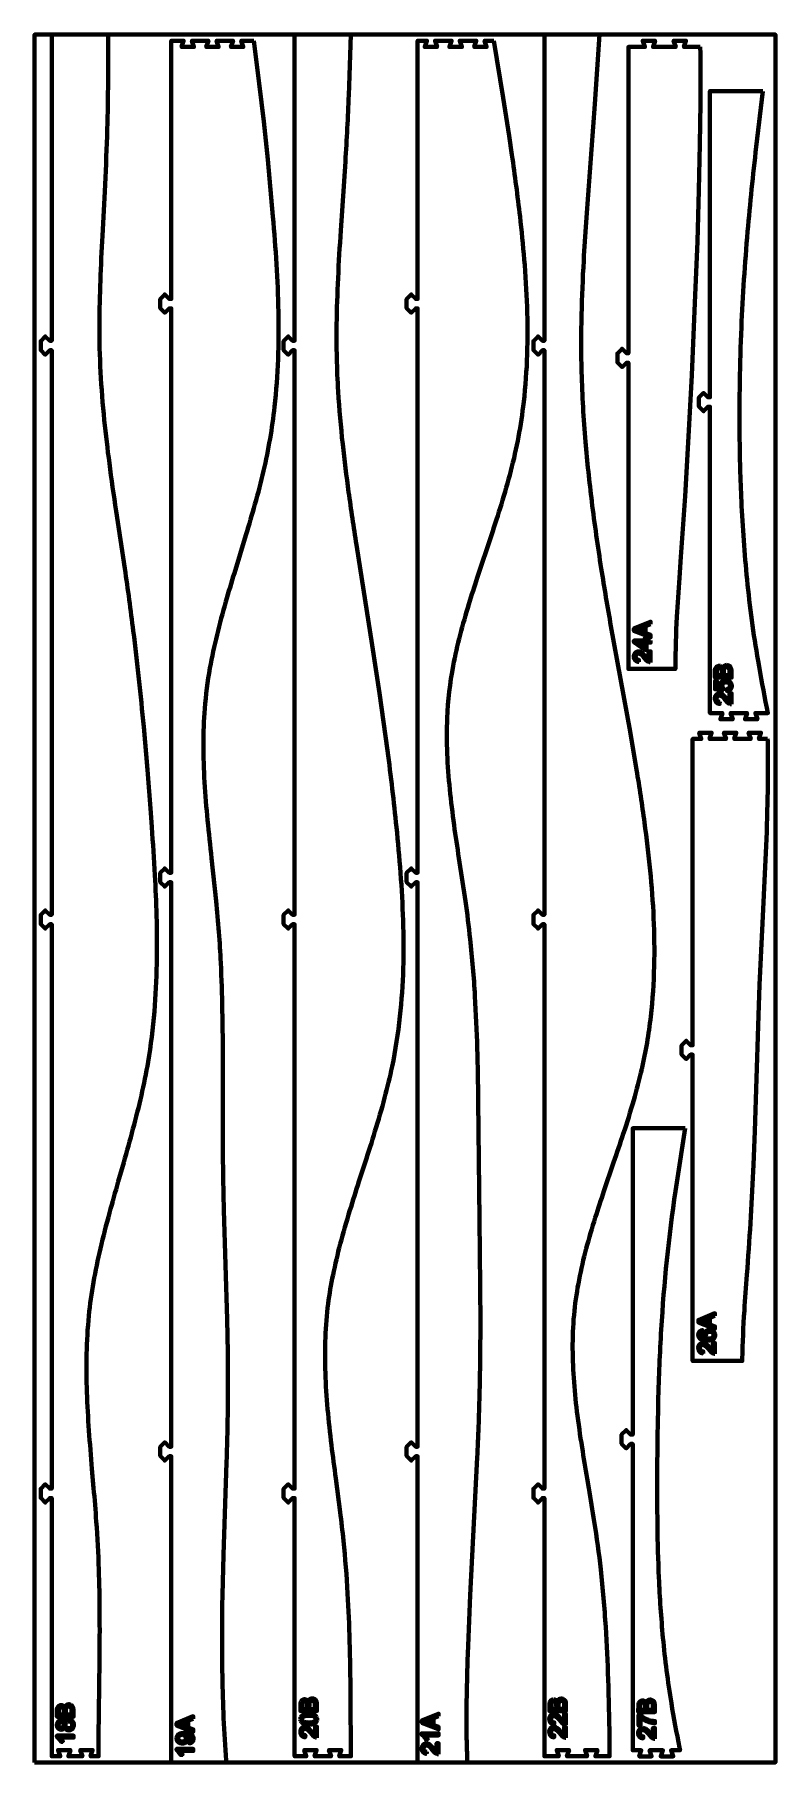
# Model space of a CAD drawing. Extents: x 233 to 1433, y 0 to 2800.
import ezdxf

# ---------------------------------------------------------------- set-up
doc = ezdxf.new("R2010")
doc.units = 0
doc.layers.add('mainlayer', color=1, linetype='CONTINUOUS', lineweight=100)

msp = doc.modelspace()

# ---------------------------------------------------------------- linework, layer by layer
at = {"layer": 'mainlayer', "color": 1}
for points in [[(233, 0), (1433, 0), (1433, 0), (1433, 2800), (1433, 2800), (233, 2800), (233, 2800), (233, 0)], [(1230.7, 1844.4), (1222.6, 1841.3), (1222.6, 1841.3), (1222.6, 1830), (1222.6, 1830), (1230.7, 1827.1), (1230.7, 1827.1), (1230.7, 1823.3), (1230.7, 1823.3), (1203.8, 1833.6), (1203.8, 1833.6), (1203.8, 1837.5), (1203.8, 1837.5), (1230.7, 1848.5), (1230.7, 1848.5), (1230.7, 1844.4)], [(1230.7, 1817.9), (1224.3, 1817.9), (1224.3, 1817.9), (1224.3, 1821.6), (1224.3, 1821.6), (1221.3, 1821.6), (1221.3, 1821.6), (1221.3, 1817.9), (1221.3, 1817.9), (1203.8, 1817.9), (1203.8, 1817.9), (1203.8, 1815.2), (1203.8, 1815.2), (1221.3, 1803), (1221.3, 1803), (1224.3, 1803), (1224.3, 1803), (1224.3, 1814.6), (1224.3, 1814.6), (1230.7, 1814.6), (1230.7, 1814.6), (1230.7, 1817.9)], [(1211.8, 1834), (1219.7, 1831.1), (1219.7, 1831.1), (1219.7, 1840.2), (1219.7, 1840.2), (1207.2, 1835.6), (1207.2, 1835.6), (1206.7, 1835.5)], [(1211.2, 1800.5), (1208.9, 1800.1), (1208.9, 1800.1), (1207, 1799.2), (1207, 1799.2), (1205.4, 1797.6), (1205.4, 1797.6), (1204.3, 1795.5), (1204.3, 1795.5), (1203.8, 1793), (1203.8, 1793), (1203.8, 1790.3), (1203.8, 1790.3), (1204.5, 1787.9), (1204.5, 1787.9), (1205.7, 1786), (1205.7, 1786), (1207.5, 1784.5), (1207.5, 1784.5), (1209.7, 1783.6), (1209.7, 1783.6), (1211.5, 1783.3)], [(1211.8, 1786.2), (1211.8, 1786.7), (1211.8, 1786.7), (1209.6, 1787.1), (1209.6, 1787.1), (1208.3, 1787.8), (1208.3, 1787.8), (1207.3, 1789), (1207.3, 1789), (1206.7, 1790.3), (1206.7, 1790.3), (1206.5, 1792.5), (1206.5, 1792.5), (1207, 1794.5), (1207, 1794.5), (1207.8, 1795.7)], [(1221.3, 1806.2), (1221.3, 1814.6), (1221.3, 1814.6), (1209.1, 1814.6), (1209.1, 1814.6), (1221.3, 1806.2)], [(1211.1, 1797.1), (1213, 1796.7), (1213, 1796.7), (1215.4, 1795.3), (1215.4, 1795.3), (1218.7, 1792.1), (1218.7, 1792.1), (1223.9, 1786.1), (1223.9, 1786.1), (1226.6, 1784), (1226.6, 1784), (1228.4, 1783.1)], [(1225.8, 1788.7), (1218.6, 1796.7), (1218.6, 1796.7), (1216, 1798.9), (1216, 1798.9), (1214.4, 1799.8)], [(1230.7, 1782.7), (1230.7, 1800.5), (1230.7, 1800.5), (1227.5, 1800.5), (1227.5, 1800.5), (1227.5, 1787.3)], [(1211.6, 1784.5), (1211.7, 1785.3)], [(1361.9, 1768.3), (1361.9, 1758.1), (1361.9, 1758.1), (1335, 1758.1), (1335, 1758.1), (1335.1, 1770.3), (1335.1, 1770.3), (1335.6, 1772.6), (1335.6, 1772.6), (1335.8, 1773.1)], [(1339.9, 1773), (1341.6, 1773.6), (1341.6, 1773.6), (1343.6, 1773.4), (1343.6, 1773.4), (1344.9, 1772.7), (1344.9, 1772.7), (1345.7, 1771.5), (1345.7, 1771.5), (1346.2, 1769.5), (1346.2, 1769.5), (1346.3, 1761.7), (1346.3, 1761.7), (1338.2, 1761.7)], [(1338.2, 1761.7), (1338.3, 1769.5), (1338.3, 1769.5), (1338.5, 1771.1)], [(1338.3, 1776), (1340.5, 1777), (1340.5, 1777), (1341.9, 1777.1)], [(1345.1, 1776.2), (1346.5, 1775), (1346.5, 1775), (1347.6, 1773.3), (1347.6, 1773.3), (1348.5, 1775.5), (1348.5, 1775.5), (1350, 1777.1), (1350, 1777.1), (1351.9, 1778.1), (1351.9, 1778.1), (1354.1, 1778.4)], [(1349.5, 1761.7), (1349.6, 1770.1), (1349.6, 1770.1), (1350, 1772.1), (1350, 1772.1), (1351, 1773.5), (1351, 1773.5), (1352.4, 1774.4), (1352.4, 1774.4), (1354.1, 1774.7), (1354.1, 1774.7), (1355.8, 1774.4), (1355.8, 1774.4), (1357.2, 1773.6), (1357.2, 1773.6), (1358.1, 1772.4), (1358.1, 1772.4), (1358.6, 1770.4), (1358.6, 1770.4), (1358.7, 1761.7), (1358.7, 1761.7), (1349.5, 1761.7)], [(1357.6, 1777.6), (1359.3, 1776.5), (1359.3, 1776.5), (1360.5, 1775), (1360.5, 1775), (1361.4, 1772.7), (1361.4, 1772.7), (1361.9, 1769.6), (1361.9, 1769.6), (1361.9, 1768.3)], [(1338.5, 1741.8), (1338.5, 1752.6), (1338.5, 1752.6), (1335.4, 1752.6), (1335.4, 1752.6), (1335.4, 1739.2), (1335.4, 1739.2), (1349.2, 1736.6)], [(1349.4, 1738.4), (1349.6, 1739.7), (1349.6, 1739.7), (1348.1, 1741.1), (1348.1, 1741.1), (1347.2, 1743.1), (1347.2, 1743.1), (1347, 1745.2), (1347, 1745.2), (1347.4, 1746.9), (1347.4, 1746.9), (1348.2, 1748.3), (1348.2, 1748.3), (1349.5, 1749.4), (1349.5, 1749.4), (1351.1, 1750.1), (1351.1, 1750.1), (1353.1, 1750.3), (1353.1, 1750.3), (1355.1, 1750.1), (1355.1, 1750.1), (1356.9, 1749.4), (1356.9, 1749.4), (1358.3, 1748.3), (1358.3, 1748.3), (1359.2, 1746.8), (1359.2, 1746.8), (1359.6, 1745.2), (1359.6, 1745.2), (1359.4, 1743.2), (1359.4, 1743.2), (1358.7, 1741.6), (1358.7, 1741.6), (1357.2, 1740.4), (1357.2, 1740.4), (1355.2, 1739.6), (1355.2, 1739.6), (1354.5, 1739.5), (1354.5, 1739.5), (1354.8, 1736), (1354.8, 1736), (1357.2, 1736.5), (1357.2, 1736.5), (1359.2, 1737.6), (1359.2, 1737.6), (1360.8, 1739.3), (1360.8, 1739.3), (1361.8, 1741.3), (1361.8, 1741.3), (1362.3, 1743.7), (1362.3, 1743.7), (1362.2, 1746.3), (1362.2, 1746.3), (1361.5, 1748.6), (1361.5, 1748.6), (1360.2, 1750.7), (1360.2, 1750.7), (1358.4, 1752.2), (1358.4, 1752.2), (1356.2, 1753.3), (1356.2, 1753.3), (1353.7, 1753.8), (1353.7, 1753.8), (1350.9, 1753.7), (1350.9, 1753.7), (1348.5, 1752.9), (1348.5, 1752.9), (1346.5, 1751.4), (1346.5, 1751.4), (1345, 1749.4), (1345, 1749.4), (1344.2, 1747.2), (1344.2, 1747.2), (1344.1, 1744.8), (1344.1, 1744.8), (1344.5, 1742.9), (1344.5, 1742.9), (1345.3, 1741), (1345.3, 1741), (1345.7, 1740.4), (1345.7, 1740.4), (1338.5, 1741.8)], [(1342.3, 1732.4), (1340.1, 1732.1), (1340.1, 1732.1), (1338.2, 1731.2), (1338.2, 1731.2), (1336.5, 1729.6), (1336.5, 1729.6), (1335.4, 1727.5), (1335.4, 1727.5), (1334.9, 1725), (1334.9, 1725), (1335, 1722.2), (1335, 1722.2), (1335.7, 1719.9), (1335.7, 1719.9), (1336.9, 1717.9), (1336.9, 1717.9), (1338.6, 1716.5), (1338.6, 1716.5), (1340.9, 1715.6), (1340.9, 1715.6), (1342.7, 1715.3), (1342.7, 1715.3), (1342.8, 1716.4)], [(1343, 1718.7), (1340.8, 1719.1), (1340.8, 1719.1), (1339.4, 1719.8), (1339.4, 1719.8), (1338.4, 1720.9), (1338.4, 1720.9), (1337.8, 1722.3), (1337.8, 1722.3), (1337.6, 1724.5), (1337.6, 1724.5), (1338.1, 1726.5), (1338.1, 1726.5), (1339, 1727.6)], [(1342.3, 1729), (1344.2, 1728.6), (1344.2, 1728.6), (1346.5, 1727.3), (1346.5, 1727.3), (1349.8, 1724), (1349.8, 1724), (1355.1, 1718.1), (1355.1, 1718.1), (1357.8, 1716), (1357.8, 1716), (1359.6, 1715.1)], [(1342.8, 1717), (1342.9, 1717.3)], [(1356.9, 1720.7), (1349.7, 1728.7), (1349.7, 1728.7), (1347.1, 1730.9), (1347.1, 1730.9), (1345.5, 1731.8)], [(1361.9, 1714.7), (1361.9, 1732.5), (1361.9, 1732.5), (1358.7, 1732.5), (1358.7, 1732.5), (1358.7, 1719.3)], [(1315, 697.3), (1314.7, 700.6), (1314.7, 700.6), (1312.6, 700), (1312.6, 700), (1310.8, 699.1), (1310.8, 699.1), (1309.4, 697.6), (1309.4, 697.6), (1308.5, 695.8), (1308.5, 695.8), (1308.1, 693.7), (1308.1, 693.7), (1308.2, 690.9), (1308.2, 690.9), (1309, 688.7), (1309, 688.7), (1310.4, 686.8), (1310.4, 686.8), (1312.1, 685.5), (1312.1, 685.5), (1314.4, 684.4), (1314.4, 684.4), (1318, 683.6), (1318, 683.6), (1322.5, 683.3), (1322.5, 683.3), (1326.4, 683.5), (1326.4, 683.5), (1329.6, 684.3), (1329.6, 684.3), (1332.1, 685.6), (1332.1, 685.6), (1333.8, 687.3), (1333.8, 687.3), (1334.9, 689.3), (1334.9, 689.3), (1335.5, 691.6), (1335.5, 691.6), (1335.3, 694.4), (1335.3, 694.4), (1334.6, 696.5), (1334.6, 696.5), (1333.3, 698.3), (1333.3, 698.3), (1331.6, 699.7), (1331.6, 699.7), (1331, 700)], [(1335.1, 723.8), (1326.9, 720.7), (1326.9, 720.7), (1326.9, 709.5), (1326.9, 709.5), (1335.1, 706.5), (1335.1, 706.5), (1335.1, 702.7), (1335.1, 702.7), (1308.2, 713), (1308.2, 713), (1308.2, 716.9), (1308.2, 716.9), (1335.1, 727.9), (1335.1, 727.9), (1335.1, 723.8)], [(1316.1, 713.4), (1324, 710.5), (1324, 710.5), (1324, 719.6), (1324, 719.6), (1311.5, 715.1), (1311.5, 715.1), (1311, 714.9)], [(1326.3, 701.1), (1323.6, 700.7), (1323.6, 700.7), (1321.3, 699.7), (1321.3, 699.7), (1319.5, 698.1), (1319.5, 698.1), (1318.2, 696.2), (1318.2, 696.2), (1317.6, 693.9), (1317.6, 693.9), (1317.6, 693.1)], [(1315.5, 679.9), (1313.3, 679.5), (1313.3, 679.5), (1311.3, 678.6), (1311.3, 678.6), (1309.7, 677), (1309.7, 677), (1308.6, 674.9), (1308.6, 674.9), (1308.1, 672.4), (1308.1, 672.4), (1308.2, 669.7), (1308.2, 669.7), (1308.8, 667.3), (1308.8, 667.3), (1310, 665.4), (1310, 665.4), (1311.8, 663.9), (1311.8, 663.9), (1314, 663), (1314, 663), (1315.8, 662.7)], [(1318.5, 689.5), (1319.6, 687.9), (1319.6, 687.9), (1321.2, 686.6), (1321.2, 686.6), (1316.9, 687), (1316.9, 687), (1314.4, 687.7), (1314.4, 687.7), (1312.6, 688.9), (1312.6, 688.9), (1311.4, 690.3), (1311.4, 690.3), (1310.8, 692), (1310.8, 692), (1310.8, 692.7)], [(1316.1, 665.9), (1316.2, 666.1), (1316.2, 666.1), (1313.9, 666.5), (1313.9, 666.5), (1312.6, 667.3), (1312.6, 667.3), (1311.6, 668.4), (1311.6, 668.4), (1311, 669.8), (1311, 669.8), (1310.8, 672), (1310.8, 672), (1311.3, 673.9), (1311.3, 673.9), (1312.1, 675.1)], [(1312.2, 696), (1313.7, 696.9), (1313.7, 696.9), (1315, 697.3)], [(1315.4, 676.5), (1317.4, 676.1), (1317.4, 676.1), (1319.7, 674.7), (1319.7, 674.7), (1323, 671.5), (1323, 671.5), (1328.3, 665.5), (1328.3, 665.5), (1331, 663.4), (1331, 663.4), (1332.8, 662.5)], [(1330.1, 668.1), (1322.9, 676.1), (1322.9, 676.1), (1320.3, 678.3), (1320.3, 678.3), (1318.7, 679.2)], [(1320.6, 693.5), (1320.5, 692.5)], [(1320.7, 691.2), (1320.8, 690.6)], [(1321, 694.7), (1320.8, 694.2)], [(1322.6, 688.2), (1322.9, 688)], [(1324, 697.3), (1323.3, 697)], [(1323.5, 687.7), (1324.8, 687.2)], [(1325.9, 697.7), (1325.5, 697.6)], [(1327.6, 697.6), (1326.7, 697.7)], [(1327.1, 687.1), (1327.9, 687.2)], [(1331.2, 696), (1330.4, 696.7)], [(1331.4, 689.1), (1331.7, 689.5)], [(1335.1, 662.1), (1335.1, 679.9), (1335.1, 679.9), (1331.9, 679.9), (1331.9, 679.9), (1331.9, 666.7)], [(1332.2, 690.3), (1332.8, 692.2), (1332.8, 692.2), (1332.8, 692.4)], [(1315.9, 663.9), (1316, 664.2)], [(296.1, 84.3), (296.1, 74), (296.1, 74), (269.2, 74), (269.2, 74), (269.3, 86.3), (269.3, 86.3), (269.8, 88.6), (269.8, 88.6), (270, 89.1)], [(274.2, 88.9), (275.9, 89.5), (275.9, 89.5), (277.8, 89.4), (277.8, 89.4), (279.1, 88.7), (279.1, 88.7), (280, 87.4), (280, 87.4), (280.4, 85.4), (280.4, 85.4), (280.5, 77.6), (280.5, 77.6), (272.4, 77.6)], [(272.4, 77.6), (272.5, 85.4), (272.5, 85.4), (272.8, 87)], [(272.5, 92), (274.7, 92.9), (274.7, 92.9), (276.1, 93)], [(279.3, 92.1), (280.7, 90.9), (280.7, 90.9), (281.8, 89.3), (281.8, 89.3), (282.8, 91.4), (282.8, 91.4), (284.2, 93), (284.2, 93), (286.1, 94), (286.1, 94), (288.3, 94.3)], [(283.7, 77.6), (283.8, 86.1), (283.8, 86.1), (284.3, 88.1), (284.3, 88.1), (285.2, 89.5), (285.2, 89.5), (286.6, 90.3), (286.6, 90.3), (288.3, 90.6), (288.3, 90.6), (290.1, 90.3), (290.1, 90.3), (291.4, 89.5), (291.4, 89.5), (292.3, 88.3), (292.3, 88.3), (292.9, 86.3), (292.9, 86.3), (292.9, 77.6), (292.9, 77.6), (283.7, 77.6)], [(291.8, 93.5), (293.6, 92.4), (293.6, 92.4), (294.7, 90.9), (294.7, 90.9), (295.7, 88.6), (295.7, 88.6), (296.1, 85.5), (296.1, 85.5), (296.1, 84.3)], [(690.4, 93.7), (690.4, 83.5), (690.4, 83.5), (663.5, 83.5), (663.5, 83.5), (663.7, 95.7), (663.7, 95.7), (664.2, 98), (664.2, 98), (664.4, 98.5)], [(668.5, 98.3), (670.2, 98.9), (670.2, 98.9), (672.1, 98.8), (672.1, 98.8), (673.4, 98.1), (673.4, 98.1), (674.3, 96.9), (674.3, 96.9), (674.8, 94.9), (674.8, 94.9), (674.8, 87), (674.8, 87), (666.7, 87)], [(666.7, 87), (666.8, 94.9), (666.8, 94.9), (667.1, 96.5)], [(666.9, 101.4), (669.1, 102.3), (669.1, 102.3), (670.4, 102.5)], [(673.7, 101.6), (675, 100.4), (675, 100.4), (676.1, 98.7), (676.1, 98.7), (677.1, 100.9), (677.1, 100.9), (678.6, 102.5), (678.6, 102.5), (680.4, 103.5), (680.4, 103.5), (682.6, 103.8)], [(678, 87), (678.1, 95.5), (678.1, 95.5), (678.6, 97.5), (678.6, 97.5), (679.5, 98.9), (679.5, 98.9), (680.9, 99.8), (680.9, 99.8), (682.6, 100.1), (682.6, 100.1), (684.4, 99.8), (684.4, 99.8), (685.8, 99), (685.8, 99), (686.6, 97.8), (686.6, 97.8), (687.2, 95.8), (687.2, 95.8), (687.3, 87), (687.3, 87), (678, 87)], [(686.2, 103), (687.9, 101.9), (687.9, 101.9), (689.1, 100.4), (689.1, 100.4), (690, 98.1), (690, 98.1), (690.4, 95), (690.4, 95), (690.4, 93.7)], [(1093.8, 93.6), (1093.8, 83.3), (1093.8, 83.3), (1066.9, 83.3), (1066.9, 83.3), (1067, 95.6), (1067, 95.6), (1067.5, 97.9), (1067.5, 97.9), (1067.7, 98.4)], [(1071.9, 98.2), (1073.6, 98.8), (1073.6, 98.8), (1075.5, 98.7), (1075.5, 98.7), (1076.8, 98), (1076.8, 98), (1077.7, 96.7), (1077.7, 96.7), (1078.1, 94.7), (1078.1, 94.7), (1078.2, 86.9), (1078.2, 86.9), (1070.1, 86.9)], [(1070.1, 86.9), (1070.2, 94.7), (1070.2, 94.7), (1070.5, 96.4)], [(1070.2, 101.3), (1072.4, 102.2), (1072.4, 102.2), (1073.8, 102.3)], [(1077, 101.4), (1078.4, 100.2), (1078.4, 100.2), (1079.5, 98.6), (1079.5, 98.6), (1080.5, 100.7), (1080.5, 100.7), (1081.9, 102.3), (1081.9, 102.3), (1083.8, 103.3), (1083.8, 103.3), (1086, 103.6)], [(1081.4, 86.9), (1081.5, 95.4), (1081.5, 95.4), (1082, 97.4), (1082, 97.4), (1082.9, 98.8), (1082.9, 98.8), (1084.3, 99.6), (1084.3, 99.6), (1086, 99.9), (1086, 99.9), (1087.8, 99.6), (1087.8, 99.6), (1089.1, 98.8), (1089.1, 98.8), (1090, 97.6), (1090, 97.6), (1090.6, 95.6), (1090.6, 95.6), (1090.6, 86.9), (1090.6, 86.9), (1081.4, 86.9)], [(1089.5, 102.8), (1091.3, 101.7), (1091.3, 101.7), (1092.4, 100.2), (1092.4, 100.2), (1093.4, 97.9), (1093.4, 97.9), (1093.8, 94.8), (1093.8, 94.8), (1093.8, 93.6)], [(1237.8, 91.8), (1237.8, 81.6), (1237.8, 81.6), (1210.9, 81.6), (1210.9, 81.6), (1211, 93.8), (1211, 93.8), (1211.5, 96.1), (1211.5, 96.1), (1211.7, 96.6)], [(1215.8, 96.4), (1217.6, 97), (1217.6, 97), (1219.5, 96.9), (1219.5, 96.9), (1220.8, 96.2), (1220.8, 96.2), (1221.7, 95), (1221.7, 95), (1222.1, 93), (1222.1, 93), (1222.2, 85.1), (1222.2, 85.1), (1214.1, 85.1)], [(1214.1, 85.1), (1214.2, 93), (1214.2, 93), (1214.5, 94.6)], [(1214.2, 99.5), (1216.4, 100.4), (1216.4, 100.4), (1217.8, 100.6)], [(1221, 99.6), (1222.4, 98.5), (1222.4, 98.5), (1223.5, 96.8), (1223.5, 96.8), (1224.5, 99), (1224.5, 99), (1225.9, 100.6), (1225.9, 100.6), (1227.8, 101.6), (1227.8, 101.6), (1230, 101.9)], [(1225.4, 85.1), (1225.5, 93.6), (1225.5, 93.6), (1226, 95.6), (1226, 95.6), (1226.9, 97), (1226.9, 97), (1228.3, 97.9), (1228.3, 97.9), (1230, 98.2), (1230, 98.2), (1231.8, 97.9), (1231.8, 97.9), (1233.1, 97.1), (1233.1, 97.1), (1234, 95.9), (1234, 95.9), (1234.6, 93.8), (1234.6, 93.8), (1234.6, 85.1), (1234.6, 85.1), (1225.4, 85.1)], [(1233.5, 101.1), (1235.3, 99.9), (1235.3, 99.9), (1236.4, 98.5), (1236.4, 98.5), (1237.3, 96.2), (1237.3, 96.2), (1237.8, 93.1), (1237.8, 93.1), (1237.8, 91.8)], [(271.2, 66.4), (269.9, 64.6), (269.9, 64.6), (269.2, 62.4), (269.2, 62.4), (269.1, 59.8), (269.1, 59.8), (269.6, 57.5), (269.6, 57.5), (270.6, 55.6), (270.6, 55.6), (271.1, 55.1)], [(276, 53), (277.8, 53.2), (277.8, 53.2), (279.4, 54), (279.4, 54), (280.6, 55.2), (280.6, 55.2), (281.5, 57), (281.5, 57), (282.4, 54.8), (282.4, 54.8), (283.9, 53.2), (283.9, 53.2), (285.9, 52.2), (285.9, 52.2), (288.3, 51.9), (288.3, 51.9), (290.8, 52.2), (290.8, 52.2), (293, 53.3), (293, 53.3), (294.8, 55), (294.8, 55), (296, 57.2), (296, 57.2), (296.5, 59.8), (296.5, 59.8), (296.4, 62.7), (296.4, 62.7), (295.7, 65.1), (295.7, 65.1), (294.2, 67.2), (294.2, 67.2), (292.3, 68.7), (292.3, 68.7), (290.1, 69.5), (290.1, 69.5), (287.8, 69.6), (287.8, 69.6), (285.6, 69.1), (285.6, 69.1), (283.7, 68), (283.7, 68), (282.3, 66.2), (282.3, 66.2), (281.5, 64.6)], [(281.5, 64.6), (280.3, 66.7), (280.3, 66.7), (279, 67.8), (279, 67.8), (277.5, 68.4), (277.5, 68.4), (276.1, 68.5)], [(490, 70.9), (481.9, 67.7), (481.9, 67.7), (481.9, 56.5), (481.9, 56.5), (490, 53.5), (490, 53.5), (490, 49.8), (490, 49.8), (463.1, 60.1), (463.1, 60.1), (463.1, 63.9), (463.1, 63.9), (490, 74.9), (490, 74.9), (490, 70.9)], [(471.1, 60.5), (479, 57.5), (479, 57.5), (479, 66.6), (479, 66.6), (466.5, 62.1), (466.5, 62.1), (466, 61.9)], [(670.9, 57.8), (668.7, 57.5), (668.7, 57.5), (666.7, 56.6), (666.7, 56.6), (665.1, 55), (665.1, 55), (664, 52.9), (664, 52.9), (663.5, 50.4), (663.5, 50.4), (663.6, 47.6), (663.6, 47.6), (664.2, 45.3), (664.2, 45.3), (665.4, 43.3), (665.4, 43.3), (667.2, 41.9), (667.2, 41.9), (669.4, 41), (669.4, 41), (671.2, 40.7), (671.2, 40.7), (671.6, 44.1), (671.6, 44.1), (669.3, 44.5), (669.3, 44.5), (668, 45.2), (668, 45.2), (667, 46.3), (667, 46.3), (666.4, 47.7), (666.4, 47.7), (666.2, 49.9), (666.2, 49.9), (666.7, 51.9), (666.7, 51.9), (667.5, 53)], [(685.5, 46.1), (678.3, 54.1), (678.3, 54.1), (675.7, 56.3), (675.7, 56.3), (674.1, 57.2)], [(677.2, 61.4), (676.8, 61.4)], [(690.4, 40.1), (690.4, 57.9), (690.4, 57.9), (687.3, 57.9), (687.3, 57.9), (687.3, 44.7)], [(687.8, 68.4), (687.9, 68.5)], [(887.3, 75), (879.1, 71.8), (879.1, 71.8), (879.1, 60.6), (879.1, 60.6), (887.3, 57.7), (887.3, 57.7), (887.3, 53.9), (887.3, 53.9), (860.4, 64.2), (860.4, 64.2), (860.4, 68), (860.4, 68), (887.3, 79), (887.3, 79), (887.3, 75)], [(868.3, 64.6), (876.2, 61.6), (876.2, 61.6), (876.2, 70.7), (876.2, 70.7), (863.7, 66.2), (863.7, 66.2), (863.2, 66)], [(1074.3, 78.6), (1072, 78.2), (1072, 78.2), (1070.1, 77.3), (1070.1, 77.3), (1068.4, 75.7), (1068.4, 75.7), (1067.3, 73.6), (1067.3, 73.6), (1066.8, 71.1), (1066.8, 71.1), (1066.9, 68.4), (1066.9, 68.4), (1067.6, 66), (1067.6, 66), (1068.8, 64.1), (1068.8, 64.1), (1070.5, 62.6), (1070.5, 62.6), (1072.8, 61.7), (1072.8, 61.7), (1074.6, 61.4), (1074.6, 61.4), (1074.9, 64.8), (1074.9, 64.8), (1072.7, 65.2), (1072.7, 65.2), (1071.3, 65.9), (1071.3, 65.9), (1070.3, 67.1), (1070.3, 67.1), (1069.7, 68.4), (1069.7, 68.4), (1069.6, 70.7), (1069.6, 70.7), (1070.1, 72.6), (1070.1, 72.6), (1070.9, 73.8)], [(1074.3, 57.7), (1072, 57.3), (1072, 57.3), (1070.1, 56.4), (1070.1, 56.4), (1068.4, 54.8), (1068.4, 54.8), (1067.3, 52.7), (1067.3, 52.7), (1066.8, 50.2), (1066.8, 50.2), (1066.9, 47.5), (1066.9, 47.5), (1067.6, 45.1), (1067.6, 45.1), (1068.8, 43.2), (1068.8, 43.2), (1070.5, 41.7), (1070.5, 41.7), (1072.8, 40.8), (1072.8, 40.8), (1074.6, 40.5), (1074.6, 40.5), (1074.9, 43.9), (1074.9, 43.9), (1072.7, 44.3), (1072.7, 44.3), (1071.3, 45.1), (1071.3, 45.1), (1070.3, 46.2), (1070.3, 46.2), (1069.7, 47.6), (1069.7, 47.6), (1069.6, 49.8), (1069.6, 49.8), (1070.1, 51.7), (1070.1, 51.7), (1070.9, 52.9)], [(1074.2, 75.2), (1076.1, 74.8), (1076.1, 74.8), (1078.4, 73.4), (1078.4, 73.4), (1081.8, 70.2), (1081.8, 70.2), (1087, 64.2), (1087, 64.2), (1089.7, 62.1), (1089.7, 62.1), (1091.5, 61.2)], [(1088.8, 66.8), (1081.7, 74.8), (1081.7, 74.8), (1079, 77), (1079, 77), (1077.4, 77.9)], [(1088.8, 45.9), (1081.7, 53.9), (1081.7, 53.9), (1079, 56.1), (1079, 56.1), (1077.4, 57)], [(1093.8, 60.8), (1093.8, 78.6), (1093.8, 78.6), (1090.6, 78.6), (1090.6, 78.6), (1090.6, 65.4)], [(1093.8, 39.9), (1093.8, 57.7), (1093.8, 57.7), (1090.6, 57.7), (1090.6, 57.7), (1090.6, 44.5)], [(1214.4, 72.9), (1214.4, 59.7), (1214.4, 59.7), (1211.3, 59.7), (1211.3, 59.7), (1211.3, 77.1), (1211.3, 77.1), (1213.8, 77.1), (1213.8, 77.1), (1217, 74.6), (1217, 74.6), (1221.1, 72)], [(1221.5, 68.1), (1216.8, 71), (1216.8, 71), (1214.4, 72.9)], [(1230.4, 68.1), (1234.9, 67.2), (1234.9, 67.2), (1237.8, 66.9), (1237.8, 66.9), (1237.8, 63.5), (1237.8, 63.5), (1233.3, 64), (1233.3, 64), (1230.1, 64.7)], [(279, 33.6), (275.9, 33.6), (275.9, 33.6), (274, 36.8), (274, 36.8), (271.8, 39.4), (271.8, 39.4), (269.5, 41.1), (269.5, 41.1), (269.1, 41.4), (269.1, 41.4), (269.1, 43.5), (269.1, 43.5), (296.1, 43.5), (296.1, 43.5), (296.1, 40.2), (296.1, 40.2), (275.1, 40.2), (275.1, 40.2), (276.8, 38), (276.8, 38), (278.7, 34.4), (278.7, 34.4), (279, 33.6)], [(463, 38.9), (463.4, 36.4), (463.4, 36.4), (464.4, 34.2), (464.4, 34.2), (466.2, 32.3), (466.2, 32.3), (468.4, 31.1), (468.4, 31.1), (471.1, 30.5), (471.1, 30.5), (474, 30.6), (474, 30.6), (476.5, 31.4), (476.5, 31.4), (478.5, 32.8), (478.5, 32.8), (480, 34.7), (480, 34.7), (480.8, 36.8), (480.8, 36.8), (480.9, 38.4)], [(483.5, 34.2), (483.8, 31), (483.8, 31), (486, 31.5), (486, 31.5), (487.8, 32.5), (487.8, 32.5), (489.2, 33.9), (489.2, 33.9), (490.1, 35.7), (490.1, 35.7), (490.5, 37.8), (490.5, 37.8), (490.4, 40), (490.4, 40), (489.9, 42), (489.9, 42), (488.9, 43.7), (488.9, 43.7), (487.5, 45.2), (487.5, 45.2), (485.7, 46.4), (485.7, 46.4), (483.5, 47.3), (483.5, 47.3), (479.6, 48), (479.6, 48), (474.8, 48.1), (474.8, 48.1), (470.8, 47.7), (470.8, 47.7), (468.5, 47), (468.5, 47), (466.2, 45.6), (466.2, 45.6), (464.4, 43.7)], [(471.9, 44.5), (471.5, 44.5)], [(479.9, 42.2), (478.5, 44), (478.5, 44), (477.4, 44.9)], [(670.8, 54.4), (672.8, 54), (672.8, 54), (675.1, 52.7), (675.1, 52.7), (678.4, 49.4), (678.4, 49.4), (683.7, 43.5), (683.7, 43.5), (686.3, 41.4), (686.3, 41.4), (688.1, 40.5)], [(870.2, 37.1), (867, 37.1), (867, 37.1), (865.2, 40.3), (865.2, 40.3), (862.9, 42.9), (862.9, 42.9), (860.7, 44.7), (860.7, 44.7), (860.2, 44.9), (860.2, 44.9), (860.2, 47), (860.2, 47), (887.3, 47), (887.3, 47), (887.3, 43.7), (887.3, 43.7), (866.2, 43.7), (866.2, 43.7), (867.9, 41.5), (867.9, 41.5), (869.9, 37.9), (869.9, 37.9), (870.2, 37.1)], [(867.7, 31), (865.5, 30.7), (865.5, 30.7), (863.5, 29.7), (863.5, 29.7), (861.9, 28.2), (861.9, 28.2), (860.8, 26.1), (860.8, 26.1), (860.3, 23.6), (860.3, 23.6), (860.4, 20.8), (860.4, 20.8), (861, 18.4), (861, 18.4), (862.2, 16.5), (862.2, 16.5), (864, 15.1), (864, 15.1), (866.2, 14.2), (866.2, 14.2), (868, 13.9)], [(882.3, 19.3), (875.1, 27.3), (875.1, 27.3), (872.5, 29.5), (872.5, 29.5), (870.9, 30.4)], [(887.3, 13.3), (887.3, 31.1), (887.3, 31.1), (884.1, 31.1), (884.1, 31.1), (884.1, 17.9)], [(1074.2, 54.3), (1076.1, 53.9), (1076.1, 53.9), (1078.4, 52.5), (1078.4, 52.5), (1081.8, 49.3), (1081.8, 49.3), (1087, 43.3), (1087, 43.3), (1089.7, 41.2), (1089.7, 41.2), (1091.5, 40.3)], [(1218.3, 55.9), (1216, 55.6), (1216, 55.6), (1214.1, 54.6), (1214.1, 54.6), (1212.4, 53.1), (1212.4, 53.1), (1211.3, 51), (1211.3, 51), (1210.8, 48.5), (1210.8, 48.5), (1210.9, 45.7), (1210.9, 45.7), (1211.6, 43.3), (1211.6, 43.3), (1212.8, 41.4), (1212.8, 41.4), (1214.5, 40), (1214.5, 40), (1216.8, 39.1), (1216.8, 39.1), (1218.6, 38.8), (1218.6, 38.8), (1218.9, 42.2), (1218.9, 42.2), (1216.7, 42.6), (1216.7, 42.6), (1215.3, 43.3), (1215.3, 43.3), (1214.3, 44.4), (1214.3, 44.4), (1213.7, 45.8), (1213.7, 45.8), (1213.5, 48), (1213.5, 48), (1214.1, 49.9), (1214.1, 49.9), (1214.9, 51.1)], [(1218.2, 52.5), (1220.1, 52.1), (1220.1, 52.1), (1222.4, 50.8), (1222.4, 50.8), (1225.8, 47.5), (1225.8, 47.5), (1231, 41.6), (1231, 41.6), (1233.7, 39.4), (1233.7, 39.4), (1235.5, 38.6)], [(1232.8, 44.2), (1225.7, 52.2), (1225.7, 52.2), (1223, 54.4), (1223, 54.4), (1221.4, 55.2)], [(1237.8, 38.2), (1237.8, 55.9), (1237.8, 55.9), (1234.6, 55.9), (1234.6, 55.9), (1234.6, 42.8)], [(473, 12.1), (469.8, 12.1), (469.8, 12.1), (467.9, 15.3), (467.9, 15.3), (465.7, 17.9), (465.7, 17.9), (463.5, 19.7), (463.5, 19.7), (463, 19.9), (463, 19.9), (463, 22), (463, 22), (490, 22), (490, 22), (490, 18.7), (490, 18.7), (469, 18.7), (469, 18.7), (470.7, 16.5), (470.7, 16.5), (472.7, 12.9), (472.7, 12.9), (473, 12.1)], [(868.4, 17.3), (866.1, 17.7), (866.1, 17.7), (864.8, 18.4), (864.8, 18.4), (863.8, 19.5), (863.8, 19.5), (863.2, 20.9), (863.2, 20.9), (863, 23.1), (863, 23.1), (863.5, 25), (863.5, 25), (864.3, 26.2)], [(867.6, 27.6), (869.6, 27.2), (869.6, 27.2), (871.9, 25.9), (871.9, 25.9), (875.2, 22.6), (875.2, 22.6), (880.5, 16.7), (880.5, 16.7), (883.2, 14.5), (883.2, 14.5), (885, 13.7)]]:
    msp.add_lwpolyline(points, dxfattribs=at)
at = {"layer": 'mainlayer', "color": 0}
for points in [[(338.2, 165.2), (336.8, 41), (336.8, 41), (336.7, 10), (336.7, 10), (323.8, 10), (323.8, 10), (327.1, 20), (327.1, 20), (307.1, 20), (307.1, 20), (310.5, 10), (310.5, 10), (287.8, 10), (287.8, 10), (291.1, 20), (291.1, 20), (271.1, 20), (271.1, 20), (274.5, 10), (274.5, 10), (260.8, 10), (260.8, 10), (260.8, 428.3), (260.8, 428.3), (257.6, 428.3), (257.6, 428.3), (250.4, 421.2), (250.4, 421.2), (243, 428.6), (243, 428.6), (243, 443.4), (243, 443.4), (250.4, 450.8), (250.4, 450.8), (257.6, 443.7), (257.6, 443.7), (260.8, 443.7), (260.8, 443.7), (260.8, 1358.3), (260.8, 1358.3), (257.6, 1358.3), (257.6, 1358.3), (250.4, 1351.2), (250.4, 1351.2), (243, 1358.6), (243, 1358.6), (243, 1373.4), (243, 1373.4), (250.4, 1380.8), (250.4, 1380.8), (257.6, 1373.7), (257.6, 1373.7), (260.8, 1373.7), (260.8, 1373.7), (260.8, 2288.3), (260.8, 2288.3), (257.6, 2288.3), (257.6, 2288.3), (250.4, 2281.2), (250.4, 2281.2), (243, 2288.6), (243, 2288.6), (243, 2303.4), (243, 2303.4), (250.4, 2310.8), (250.4, 2310.8), (257.6, 2303.7), (257.6, 2303.7), (260.8, 2303.7), (260.8, 2303.7), (260.8, 2800), (260.8, 2800), (352, 2800)], [(352, 2800), (352.1, 2739.3)], [(543.3, 3), (543.6, 0), (543.6, 0), (454.4, 0), (454.4, 0), (454.4, 496.3), (454.4, 496.3), (451.2, 496.3), (451.2, 496.3), (444, 489.2), (444, 489.2), (436.6, 496.6), (436.6, 496.6), (436.6, 511.4), (436.6, 511.4), (444, 518.8), (444, 518.8), (451.2, 511.7), (451.2, 511.7), (454.4, 511.7), (454.4, 511.7), (454.4, 1426.3), (454.4, 1426.3), (451.2, 1426.3), (451.2, 1426.3), (444, 1419.2), (444, 1419.2), (436.6, 1426.6), (436.6, 1426.6), (436.6, 1441.4), (436.6, 1441.4), (444, 1448.8), (444, 1448.8), (451.2, 1441.7), (451.2, 1441.7), (454.4, 1441.7), (454.4, 1441.7), (454.4, 2356.3), (454.4, 2356.3), (451.2, 2356.3), (451.2, 2356.3), (444, 2349.2), (444, 2349.2), (436.6, 2356.6), (436.6, 2356.6), (436.6, 2371.4), (436.6, 2371.4), (444, 2378.8), (444, 2378.8), (451.2, 2371.7), (451.2, 2371.7), (454.4, 2371.7), (454.4, 2371.7), (454.4, 2790), (454.4, 2790), (474.5, 2790), (474.5, 2790), (471.1, 2780), (471.1, 2780), (491.1, 2780), (491.1, 2780), (487.8, 2790), (487.8, 2790), (514.5, 2790), (514.5, 2790), (511.1, 2780), (511.1, 2780), (531.1, 2780), (531.1, 2780), (527.8, 2790), (527.8, 2790), (554.5, 2790), (554.5, 2790), (551.1, 2780), (551.1, 2780), (571.1, 2780), (571.1, 2780), (567.8, 2790), (567.8, 2790), (587.9, 2790)], [(587.9, 2790), (596.8, 2720.7), (596.8, 2720.7), (604.1, 2659.1), (604.1, 2659.1), (610.7, 2597.4), (610.7, 2597.4), (616.5, 2535.8), (616.5, 2535.8), (619.2, 2505)], [(744.8, 110.9), (745.5, 10), (745.5, 10), (726.5, 10), (726.5, 10), (729.8, 20), (729.8, 20), (709.8, 20), (709.8, 20), (713.2, 10), (713.2, 10), (686.5, 10), (686.5, 10), (689.8, 20), (689.8, 20), (669.8, 20), (669.8, 20), (673.2, 10), (673.2, 10), (654.2, 10), (654.2, 10), (654.2, 428.3), (654.2, 428.3), (650.9, 428.3), (650.9, 428.3), (643.8, 421.2), (643.8, 421.2), (636.4, 428.6), (636.4, 428.6), (636.4, 443.4), (636.4, 443.4), (643.8, 450.8), (643.8, 450.8), (650.9, 443.7), (650.9, 443.7), (654.2, 443.7), (654.2, 443.7), (654.2, 1358.3), (654.2, 1358.3), (650.9, 1358.3), (650.9, 1358.3), (643.8, 1351.2), (643.8, 1351.2), (636.4, 1358.6), (636.4, 1358.6), (636.4, 1373.4), (636.4, 1373.4), (643.8, 1380.8), (643.8, 1380.8), (650.9, 1373.7), (650.9, 1373.7), (654.2, 1373.7), (654.2, 1373.7), (654.2, 2288.3), (654.2, 2288.3), (650.9, 2288.3), (650.9, 2288.3), (643.8, 2281.2), (643.8, 2281.2), (636.4, 2288.6), (636.4, 2288.6), (636.4, 2303.4), (636.4, 2303.4), (643.8, 2310.8), (643.8, 2310.8), (650.9, 2303.7), (650.9, 2303.7), (654.2, 2303.7), (654.2, 2303.7), (654.2, 2800), (654.2, 2800), (745.3, 2800)], [(745.3, 2800), (742.6, 2716.7), (742.6, 2716.7), (742, 2702)], [(933.9, 3), (934.1, 0), (934.1, 0), (853.5, 0), (853.5, 0), (853.5, 496.3), (853.5, 496.3), (850.3, 496.3), (850.3, 496.3), (843.2, 489.2), (843.2, 489.2), (835.7, 496.6), (835.7, 496.6), (835.7, 511.4), (835.7, 511.4), (843.2, 518.8), (843.2, 518.8), (850.3, 511.7), (850.3, 511.7), (853.5, 511.7), (853.5, 511.7), (853.5, 1426.3), (853.5, 1426.3), (850.3, 1426.3), (850.3, 1426.3), (843.2, 1419.2), (843.2, 1419.2), (835.7, 1426.6), (835.7, 1426.6), (835.7, 1441.4), (835.7, 1441.4), (843.2, 1448.8), (843.2, 1448.8), (850.3, 1441.7), (850.3, 1441.7), (853.5, 1441.7), (853.5, 1441.7), (853.5, 2356.3), (853.5, 2356.3), (850.3, 2356.3), (850.3, 2356.3), (843.2, 2349.2), (843.2, 2349.2), (835.7, 2356.6), (835.7, 2356.6), (835.7, 2371.4), (835.7, 2371.4), (843.2, 2378.8), (843.2, 2378.8), (850.3, 2371.7), (850.3, 2371.7), (853.5, 2371.7), (853.5, 2371.7), (853.5, 2790), (853.5, 2790), (868.4, 2790), (868.4, 2790), (865.1, 2780), (865.1, 2780), (885.1, 2780), (885.1, 2780), (881.8, 2790), (881.8, 2790), (908.4, 2790), (908.4, 2790), (905.1, 2780), (905.1, 2780), (925.1, 2780), (925.1, 2780), (921.8, 2790), (921.8, 2790), (948.4, 2790), (948.4, 2790), (945.1, 2780), (945.1, 2780), (965.1, 2780), (965.1, 2780), (961.8, 2790), (961.8, 2790), (976.7, 2790)], [(976.7, 2790), (992, 2697.6), (992, 2697.6), (1001.7, 2635.9), (1001.7, 2635.9), (1006.2, 2605.1)], [(1164.2, 41), (1164.5, 10), (1164.5, 10), (1141.4, 10), (1141.4, 10), (1144.7, 20), (1144.7, 20), (1124.7, 20), (1124.7, 20), (1128, 10), (1128, 10), (1095.4, 10), (1095.4, 10), (1098.7, 20), (1098.7, 20), (1078.7, 20), (1078.7, 20), (1082, 10), (1082, 10), (1058.8, 10), (1058.8, 10), (1058.8, 428.3), (1058.8, 428.3), (1055.6, 428.3), (1055.6, 428.3), (1048.5, 421.2), (1048.5, 421.2), (1041, 428.6), (1041, 428.6), (1041, 443.4), (1041, 443.4), (1048.5, 450.8), (1048.5, 450.8), (1055.6, 443.7), (1055.6, 443.7), (1058.8, 443.7), (1058.8, 443.7), (1058.8, 1358.3), (1058.8, 1358.3), (1055.6, 1358.3), (1055.6, 1358.3), (1048.5, 1351.2), (1048.5, 1351.2), (1041, 1358.6), (1041, 1358.6), (1041, 1373.4), (1041, 1373.4), (1048.5, 1380.8), (1048.5, 1380.8), (1055.6, 1373.7), (1055.6, 1373.7), (1058.8, 1373.7), (1058.8, 1373.7), (1058.8, 2288.3), (1058.8, 2288.3), (1055.6, 2288.3), (1055.6, 2288.3), (1048.5, 2281.2), (1048.5, 2281.2), (1041, 2288.6), (1041, 2288.6), (1041, 2303.4), (1041, 2303.4), (1048.5, 2310.8), (1048.5, 2310.8), (1055.6, 2303.7), (1055.6, 2303.7), (1058.8, 2303.7), (1058.8, 2303.7), (1058.8, 2800), (1058.8, 2800), (1148, 2800)], [(1148, 2800), (1140.4, 2687.4), (1140.4, 2687.4), (1126.8, 2503.3), (1126.8, 2503.3), (1122.9, 2441.4), (1122.9, 2441.4), (1122.5, 2433.3)], [(1271.1, 1775.2), (1271.1, 1772), (1271.1, 1772), (1195, 1772), (1195, 1772), (1195, 2268.3), (1195, 2268.3), (1191.8, 2268.3), (1191.8, 2268.3), (1184.6, 2261.2), (1184.6, 2261.2), (1177.2, 2268.6), (1177.2, 2268.6), (1177.2, 2283.4), (1177.2, 2283.4), (1184.6, 2290.8), (1184.6, 2290.8), (1191.8, 2283.7), (1191.8, 2283.7), (1195, 2283.7), (1195, 2283.7), (1195, 2780), (1195, 2780), (1221.5, 2780), (1221.5, 2780), (1218.1, 2790), (1218.1, 2790), (1238.1, 2790), (1238.1, 2790), (1234.8, 2780), (1234.8, 2780), (1271.5, 2780), (1271.5, 2780), (1268.1, 2790), (1268.1, 2790), (1288.1, 2790), (1288.1, 2790), (1284.8, 2780), (1284.8, 2780), (1311.3, 2780)], [(1311.5, 2688.7), (1310.8, 2622.3), (1310.8, 2622.3), (1309.1, 2547.7), (1309.1, 2547.7), (1306.6, 2464.7), (1306.6, 2464.7), (1302.7, 2365.1), (1302.7, 2365.1), (1297.5, 2248.2), (1297.5, 2248.2), (1292.3, 2148.6), (1292.3, 2148.6), (1286.6, 2052.2), (1286.6, 2052.2), (1279.9, 1953.5), (1279.9, 1953.5), (1277.5, 1919.6)], [(1419.1, 1709), (1420.8, 1700.5), (1420.8, 1700.5), (1400.5, 1700.5), (1400.5, 1700.5), (1403.9, 1690.5), (1403.9, 1690.5), (1383.9, 1690.5), (1383.9, 1690.5), (1387.2, 1700.5), (1387.2, 1700.5), (1360.5, 1700.5), (1360.5, 1700.5), (1363.9, 1690.5), (1363.9, 1690.5), (1343.9, 1690.5), (1343.9, 1690.5), (1347.2, 1700.5), (1347.2, 1700.5), (1326.9, 1700.5), (1326.9, 1700.5), (1326.9, 2196.8), (1326.9, 2196.8), (1323.7, 2196.8), (1323.7, 2196.8), (1316.6, 2189.7), (1316.6, 2189.7), (1309.1, 2197.1), (1309.1, 2197.1), (1309.1, 2211.9), (1309.1, 2211.9), (1316.6, 2219.4), (1316.6, 2219.4), (1323.7, 2212.2), (1323.7, 2212.2), (1326.9, 2212.2), (1326.9, 2212.2), (1326.9, 2708.5), (1326.9, 2708.5), (1412.8, 2708.5)], [(1412.8, 2708.5), (1402, 2617.9)], [(736.4, 2594.3), (729, 2482.4)], [(346.6, 2545.9), (342.9, 2474.1)], [(365.1, 2027.6), (379.1, 1934.5)], [(575.3, 1988.9), (556.6, 1927.3)], [(973, 1988.9), (950, 1919.6)], [(754.4, 1973.3), (780.1, 1810.4), (780.1, 1810.4), (791.8, 1732.8), (791.8, 1732.8), (801.6, 1662.9), (801.6, 1662.9), (804.7, 1639.6)], [(1166.6, 1841.4), (1197.5, 1670.7), (1197.5, 1670.7), (1208.1, 1608.6)], [(409.8, 1678.4), (415.9, 1608.6), (415.9, 1608.6), (421.3, 1538.8), (421.3, 1538.8), (422.9, 1515.5)], [(1379.3, 653.8), (1379.2, 650.6), (1379.2, 650.6), (1298.9, 650.6), (1298.9, 650.6), (1298.9, 1147), (1298.9, 1147), (1295.6, 1147), (1295.6, 1147), (1288.5, 1139.8), (1288.5, 1139.8), (1281, 1147.2), (1281, 1147.2), (1281, 1162), (1281, 1162), (1288.5, 1169.5), (1288.5, 1169.5), (1295.6, 1162.3), (1295.6, 1162.3), (1298.9, 1162.3), (1298.9, 1162.3), (1298.9, 1658.6), (1298.9, 1658.6), (1313, 1658.6), (1313, 1658.6), (1309.7, 1668.6), (1309.7, 1668.6), (1329.7, 1668.6), (1329.7, 1668.6), (1326.3, 1658.6), (1326.3, 1658.6), (1353, 1658.6), (1353, 1658.6), (1349.6, 1668.6), (1349.6, 1668.6), (1369.6, 1668.6), (1369.6, 1668.6), (1366.3, 1658.6), (1366.3, 1658.6), (1393, 1658.6), (1393, 1658.6), (1389.6, 1668.6), (1389.6, 1668.6), (1409.6, 1668.6), (1409.6, 1668.6), (1406.3, 1658.6), (1406.3, 1658.6), (1420.4, 1658.6)], [(519.7, 1465.1), (527.1, 1395.8)], [(920.4, 1465.1), (930.8, 1395.8)], [(1416.6, 1451.2), (1412.2, 1359.9), (1412.2, 1359.9), (1407.4, 1260.3), (1407.4, 1260.3), (1404.9, 1193.9), (1404.9, 1193.9), (1399.6, 1022.8), (1399.6, 1022.8), (1397.5, 968.4)], [(537.9, 1133.9), (537.8, 1033.8)], [(951.7, 1072.3), (953.8, 879.7), (953.8, 879.7), (954.9, 771.9), (954.9, 771.9), (955.1, 710.3)], [(1277.7, 24), (1278.6, 19.7), (1278.6, 19.7), (1264.1, 19.7), (1264.1, 19.7), (1267.4, 9.7), (1267.4, 9.7), (1247.4, 9.7), (1247.4, 9.7), (1250.7, 19.7), (1250.7, 19.7), (1229.1, 19.7), (1229.1, 19.7), (1232.4, 9.7), (1232.4, 9.7), (1212.4, 9.7), (1212.4, 9.7), (1215.7, 19.7), (1215.7, 19.7), (1201.8, 19.7), (1201.8, 19.7), (1201.8, 516.1), (1201.8, 516.1), (1198.5, 516.1), (1198.5, 516.1), (1191.4, 508.9), (1191.4, 508.9), (1183.9, 516.3), (1183.9, 516.3), (1183.9, 531.2), (1183.9, 531.2), (1191.4, 538.6), (1191.4, 538.6), (1198.5, 531.4), (1198.5, 531.4), (1201.8, 531.4), (1201.8, 531.4), (1201.8, 1027.7), (1201.8, 1027.7), (1286.8, 1027.7)], [(1286.8, 1027.7), (1273.1, 939.9)], [(377.4, 972.3), (368.6, 941.2)], [(768.4, 972.3), (758.4, 941.2)], [(1171, 972.3), (1155.1, 925.7)], [(539.7, 895.1), (544.8, 718), (544.8, 718), (545.9, 664.1)], [(1387.6, 800.8), (1386.8, 790.2)], [(1242, 511.5), (1241.7, 477.6)], [(543.9, 486.3), (538.8, 336.3), (538.8, 336.3), (537.3, 271.3), (537.3, 271.3), (537.2, 266.9)], [(950.1, 494.2), (945.3, 398.6), (945.3, 398.6), (938.8, 271.3), (938.8, 271.3), (935.3, 188.7), (935.3, 188.7), (934.4, 164.8)], [(326, 475.6), (328.7, 444.6)], [(720.9, 460.1), (728, 405.8)], [(1128.1, 460.1), (1130.7, 444.6)]]:
    msp.add_lwpolyline(points, dxfattribs=at)
for points in [[(1311.3, 2780), (1311.6, 2749.6), (1311.7, 2719.1), (1311.5, 2688.7)], [(352.1, 2739.3), (352.1, 2704.7), (351.5, 2670), (350.4, 2635.3)], [(742, 2702), (740.5, 2666.1), (738.7, 2630.2), (736.4, 2594.3)], [(350.4, 2635.3), (349.4, 2605.5), (348.2, 2575.7), (346.6, 2545.9)], [(1006.2, 2605.1), (1011, 2571.8), (1015.4, 2538.4), (1019.3, 2505)], [(1402, 2617.9), (1396.7, 2572.3), (1392, 2526.5), (1388, 2480.7)], [(619.2, 2505), (621.4, 2479.3), (623.3, 2453.7), (624.8, 2428)], [(1019.3, 2505), (1021.9, 2481.9), (1024.2, 2458.8), (1026.2, 2435.7)], [(342.9, 2474.1), (341.6, 2449.8), (340.5, 2425.5), (339.6, 2401.2)], [(729, 2482.4), (727.3, 2456.7), (725.8, 2430.9), (724.6, 2405.2)], [(1388, 2480.7), (1383.5, 2429), (1380.1, 2377.1), (1377.8, 2325.2)], [(624.8, 2428), (626.4, 2402.3), (627.5, 2376.6), (628, 2350.9)], [(1026.2, 2435.7), (1028.4, 2410), (1029.9, 2384.4), (1030.8, 2358.7)], [(1122.5, 2433.3), (1120.8, 2404.2), (1119.7, 2375.1), (1119, 2346)], [(339.6, 2401.2), (338.7, 2377.6), (338.2, 2354), (338.1, 2330.4)], [(724.6, 2405.2), (723.4, 2380.3), (722.6, 2355.3), (722.2, 2330.4)], [(1030.8, 2358.7), (1031.7, 2333), (1031.7, 2307.3), (1030.9, 2281.6)], [(338.1, 2330.4), (337.9, 2304.5), (338.5, 2278.6), (339.9, 2252.7)], [(628, 2350.9), (628.5, 2325.3), (628.3, 2299.6), (627.4, 2273.9)], [(722.2, 2330.4), (721.7, 2294.1), (722.6, 2257.9), (724.8, 2221.6)], [(1119, 2346), (1118.2, 2314.9), (1118.3, 2283.8), (1119.1, 2252.7)], [(1377.8, 2325.2), (1375.4, 2266.8), (1374.4, 2208.3), (1375, 2149.9)], [(627.4, 2273.9), (626.5, 2248.2), (624.6, 2222.5), (621.8, 2196.9)], [(1030.9, 2281.6), (1030.1, 2255.9), (1028.2, 2230.2), (1025.3, 2204.6)], [(339.9, 2252.7), (341.3, 2226.8), (343.3, 2200.9), (346, 2175.1)], [(1119.1, 2252.7), (1120.1, 2215.1), (1122.3, 2177.6), (1125.4, 2140.2)], [(724.8, 2221.6), (726.6, 2193.1), (729, 2164.7), (732.1, 2136.3)], [(621.8, 2196.9), (617.9, 2161.9), (611.9, 2127.2), (603.9, 2092.9)], [(1025.3, 2204.6), (1021, 2166.9), (1014, 2129.6), (1004.5, 2092.9)], [(346, 2175.1), (348.4, 2151.8), (351.1, 2128.5), (354.2, 2105.2)], [(732.1, 2136.3), (735, 2110.4), (738.2, 2084.5), (741.7, 2058.7)], [(1125.4, 2140.2), (1128.2, 2107.8), (1131.6, 2075.4), (1135.6, 2043.2)], [(1375, 2149.9), (1375.3, 2114.5), (1376.3, 2079.2), (1377.9, 2043.9)], [(354.2, 2105.2), (357.6, 2079.3), (361.3, 2053.5), (365.1, 2027.6)], [(603.9, 2092.9), (599.6, 2074.8), (595, 2056.9), (590, 2039)], [(1004.5, 2092.9), (999.8, 2074.8), (994.6, 2056.8), (989.1, 2039)], [(741.7, 2058.7), (745.7, 2030.2), (749.9, 2001.7), (754.4, 1973.3)], [(590, 2039), (585.3, 2022.3), (580.4, 2005.6), (575.3, 1988.9)], [(989.1, 2039), (983.9, 2022.2), (978.6, 2005.6), (973, 1988.9)], [(1135.6, 2043.2), (1140.1, 2006.9), (1145.2, 1970.6), (1151, 1934.5)], [(1377.9, 2043.9), (1379.8, 2001.4), (1382.9, 1959), (1387.1, 1916.7)], [(379.1, 1934.5), (384.1, 1900.9), (388.7, 1867.3), (392.9, 1833.6)], [(1151, 1934.5), (1155.9, 1903.4), (1161.1, 1872.4), (1166.6, 1841.4)], [(556.6, 1927.3), (551.9, 1911.9), (547.3, 1896.5), (542.9, 1881.1)], [(950, 1919.6), (945.4, 1905.5), (940.9, 1891.4), (936.5, 1877.2)], [(1277.5, 1919.6), (1275.9, 1898.5), (1274.6, 1877.5), (1273.4, 1856.5)], [(1387.1, 1916.7), (1391.5, 1872.7), (1397.4, 1828.9), (1404.8, 1785.3)], [(542.9, 1881.1), (537.8, 1863.2), (533, 1845.2), (528.6, 1827.2)], [(936.5, 1877.2), (931.5, 1860.7), (926.7, 1844), (922.4, 1827.2)], [(1273.4, 1856.5), (1272, 1829.4), (1271.2, 1802.3), (1271.1, 1775.2)], [(392.9, 1833.6), (399.4, 1782), (405, 1730.3), (409.8, 1678.4)], [(528.6, 1827.2), (524.2, 1809.3), (520.4, 1791.3), (517.1, 1773.3)], [(922.4, 1827.2), (918.1, 1810.6), (914.3, 1793.9), (911.1, 1777.1)], [(517.1, 1773.3), (513.2, 1751.6), (510.4, 1729.7), (508.7, 1707.8)], [(911.1, 1777.1), (905.7, 1749.1), (902.4, 1720.8), (901.3, 1692.4)], [(1404.8, 1785.3), (1409.2, 1759.8), (1413.9, 1734.4), (1419.1, 1709)], [(508.7, 1707.8), (507.3, 1688.6), (506.6, 1669.3), (506.6, 1650)], [(901.3, 1692.4), (900.6, 1673.1), (900.6, 1653.9), (901.4, 1634.6)], [(1420.4, 1658.6), (1420.6, 1647.6), (1420.7, 1636.5), (1420.8, 1625.4)], [(506.6, 1650), (506.6, 1629.5), (507.2, 1608.9), (508.4, 1588.4)], [(804.7, 1639.6), (810.1, 1598.3), (814.9, 1556.9), (819.2, 1515.5)], [(901.4, 1634.6), (902.2, 1615.3), (903.6, 1596), (905.6, 1576.8)], [(1420.8, 1625.4), (1420.9, 1597.8), (1420.6, 1570.1), (1419.9, 1542.5)], [(1208.1, 1608.6), (1212.8, 1580.2), (1217, 1551.7), (1220.9, 1523.2)], [(508.4, 1588.4), (509.7, 1567.8), (511.3, 1547.3), (513.3, 1526.8)], [(905.6, 1576.8), (907.6, 1557.5), (909.9, 1538.3), (912.5, 1519.1)], [(1419.9, 1542.5), (1419.1, 1512), (1418, 1481.6), (1416.6, 1451.2)], [(422.9, 1515.5), (424.8, 1489.6), (426.4, 1463.8), (427.9, 1437.9)], [(513.3, 1526.8), (515.3, 1506.2), (517.4, 1485.7), (519.7, 1465.1)], [(819.2, 1515.5), (821.7, 1490.9), (823.9, 1466.4), (825.8, 1441.8)], [(912.5, 1519.1), (915, 1501.1), (917.7, 1483.1), (920.4, 1465.1)], [(1220.9, 1523.2), (1224.5, 1497.4), (1227.5, 1471.6), (1230.1, 1445.6)], [(427.9, 1437.9), (429.1, 1415.9), (430, 1393.9), (430.6, 1371.9)], [(825.8, 1441.8), (827.7, 1415.9), (829.1, 1390), (830, 1364.1)], [(1230.1, 1445.6), (1232.7, 1419.8), (1234.6, 1393.9), (1235.8, 1368)], [(527.1, 1395.8), (530.5, 1362.5), (533, 1329.1), (534.6, 1295.7)], [(930.8, 1395.8), (933.8, 1375.3), (936.4, 1354.8), (938.6, 1334.2)], [(430.6, 1371.9), (431.4, 1346), (431.5, 1320.2), (431, 1294.3)], [(830, 1364.1), (830.8, 1338.3), (830.9, 1312.4), (830.1, 1286.5)], [(1235.8, 1368), (1236.9, 1342.2), (1237.2, 1316.3), (1236.6, 1290.4)], [(938.6, 1334.2), (941.9, 1303.5), (944.5, 1272.6), (946.3, 1241.8)], [(431, 1294.3), (430.5, 1268.4), (429.2, 1242.5), (427.1, 1216.7)], [(534.6, 1295.7), (535.8, 1270), (536.7, 1244.3), (537.1, 1218.7)], [(1236.6, 1290.4), (1236, 1263.2), (1234.1, 1236), (1231.1, 1208.9)], [(830.1, 1286.5), (829.4, 1260.6), (827.6, 1234.7), (824.8, 1208.9)], [(946.3, 1241.8), (948, 1213.5), (949.2, 1185.3), (950, 1157)], [(427.1, 1216.7), (424.8, 1189.4), (421.4, 1162.2), (416.9, 1135.2)], [(537.1, 1218.7), (537.6, 1190.4), (537.9, 1162.2), (537.9, 1133.9)], [(824.8, 1208.9), (821.9, 1181.6), (817.7, 1154.4), (812.1, 1127.5)], [(1231.1, 1208.9), (1227.8, 1180.2), (1223, 1151.8), (1216.6, 1123.6)], [(950, 1157), (950.8, 1128.8), (951.4, 1100.6), (951.7, 1072.3)], [(416.9, 1135.2), (413.7, 1117), (410.1, 1098.9), (406, 1080.9)], [(812.1, 1127.5), (808.6, 1110.5), (804.5, 1093.7), (800, 1077)], [(1216.6, 1123.6), (1212.7, 1106.6), (1208.3, 1089.8), (1203.5, 1073.1)], [(406, 1080.9), (401.8, 1062.7), (397.3, 1044.6), (392.4, 1026.6)], [(800, 1077), (795.2, 1058.8), (789.9, 1040.7), (784.4, 1022.7)], [(1203.5, 1073.1), (1198.2, 1054.9), (1192.6, 1036.8), (1186.6, 1018.8)], [(392.4, 1026.6), (387.6, 1008.4), (382.6, 990.3), (377.4, 972.3)], [(537.8, 1033.8), (537.8, 987.6), (538.4, 941.4), (539.7, 895.1)], [(784.4, 1022.7), (779.2, 1005.8), (773.9, 989), (768.4, 972.3)], [(1186.6, 1018.8), (1181.5, 1003.3), (1176.3, 987.7), (1171, 972.3)], [(1397.5, 968.4), (1395.1, 912.5), (1391.8, 856.6), (1387.6, 800.8)], [(368.6, 941.2), (363.8, 924.4), (359.1, 907.6), (354.5, 890.8)], [(758.4, 941.2), (753.4, 925.7), (748.6, 910.2), (743.8, 894.7)], [(1155.1, 925.7), (1150.4, 911.5), (1145.7, 897.3), (1141.3, 883)], [(1273.1, 939.9), (1261.9, 865.5), (1253.8, 790.8), (1248.9, 715.8)], [(354.5, 890.8), (349.2, 871.5), (344.3, 852.1), (339.7, 832.6)], [(743.8, 894.7), (738.3, 876.7), (733.1, 858.5), (728.2, 840.3)], [(1141.3, 883), (1136, 866.3), (1131.1, 849.5), (1126.6, 832.6)], [(728.2, 840.3), (723.8, 823.6), (719.9, 806.8), (716.4, 789.9)], [(339.7, 832.6), (335.5, 814.6), (331.8, 796.5), (328.5, 778.3)], [(1126.6, 832.6), (1122.2, 815.9), (1118.3, 799.1), (1115, 782.1)], [(716.4, 789.9), (713.2, 774.5), (710.6, 758.9), (708.5, 743.3)], [(1386.8, 790.2), (1385.3, 770.9), (1383.9, 751.6), (1382.7, 732.2)], [(328.5, 778.3), (325.3, 760.2), (322.8, 742.1), (321, 723.9)], [(1115, 782.1), (1111.7, 765.4), (1109.2, 748.6), (1107.4, 731.7)], [(708.5, 743.3), (706.2, 725.3), (704.7, 707.2), (704, 689)], [(1107.4, 731.7), (1105.6, 713.6), (1104.6, 695.5), (1104.6, 677.4)], [(1382.7, 732.2), (1381, 706.1), (1379.9, 680), (1379.3, 653.8)], [(321, 723.9), (318.9, 703.3), (317.7, 682.6), (317.3, 661.9)], [(955.1, 710.3), (955.1, 671.8), (954.6, 633.3), (953.7, 594.7)], [(1248.9, 715.8), (1246.4, 677.6), (1244.7, 639.3), (1243.6, 601)], [(704, 689), (703.3, 669.6), (703.3, 650.2), (704, 630.8)], [(1104.6, 677.4), (1104.5, 659.2), (1105.1, 641.1), (1106.3, 623.1)], [(317.3, 661.9), (316.8, 641.2), (317, 620.5), (317.7, 599.8)], [(545.9, 664.1), (546.4, 630.7), (546.4, 597.3), (545.9, 563.9)], [(704, 630.8), (704.7, 611.4), (705.9, 592), (707.7, 572.6)], [(1106.3, 623.1), (1107.6, 604.9), (1109.3, 586.8), (1111.5, 568.7)], [(317.7, 599.8), (318.5, 579.1), (319.6, 558.4), (321.1, 537.7)], [(953.7, 594.7), (952.8, 561.2), (951.6, 527.7), (950.1, 494.2)], [(1243.6, 601), (1242.8, 571.2), (1242.3, 541.3), (1242, 511.5)], [(545.9, 563.9), (545.4, 538.1), (544.8, 512.2), (543.9, 486.3)], [(707.7, 572.6), (709.5, 553.2), (711.6, 533.8), (713.9, 514.4)], [(1111.5, 568.7), (1114, 549.3), (1116.7, 529.9), (1119.8, 510.5)], [(321.1, 537.7), (322.6, 517), (324.2, 496.3), (326, 475.6)], [(713.9, 514.4), (716.2, 496.3), (718.5, 478.2), (720.9, 460.1)], [(1119.8, 510.5), (1122.5, 493.7), (1125.2, 476.9), (1128.1, 460.1)], [(1241.7, 477.6), (1241.4, 446.5), (1241.5, 415.4), (1241.9, 384.3)], [(328.7, 444.6), (330.2, 426.5), (331.7, 408.4), (333, 390.2)], [(1130.7, 444.6), (1133.8, 426.5), (1136.8, 408.4), (1139.6, 390.2)], [(728, 405.8), (730, 390.3), (731.7, 374.7), (733.4, 359.2)], [(333, 390.2), (334.9, 364.4), (336.2, 338.5), (337.1, 312.6)], [(1139.6, 390.2), (1143.7, 364.5), (1147.2, 338.6), (1150.1, 312.6)], [(1241.9, 384.3), (1242.2, 356), (1243.1, 327.8), (1244.3, 299.5)], [(733.4, 359.2), (736.3, 330.8), (738.5, 302.3), (740.1, 273.8)], [(337.1, 312.6), (337.8, 289.4), (338.3, 266.1), (338.4, 242.8)], [(1150.1, 312.6), (1153.5, 281.7), (1156.1, 250.6), (1158.1, 219.5)], [(1244.3, 299.5), (1245.7, 267), (1247.9, 234.5), (1250.9, 202)], [(537.2, 266.9), (536.5, 224.7), (536.5, 182.5), (537.2, 140.3)], [(740.1, 273.8), (741.6, 248), (742.6, 222.1), (743.3, 196.2)], [(338.4, 242.8), (338.5, 216.9), (338.5, 191.1), (338.2, 165.2)], [(743.3, 196.2), (744.1, 167.8), (744.6, 139.3), (744.8, 110.9)], [(1158.1, 219.5), (1159.9, 191.1), (1161.2, 162.6), (1162.1, 134.2)], [(1250.9, 202), (1254.2, 166.6), (1258.8, 131.2), (1264.5, 96.1)], [(537.2, 140.3), (537.9, 94.5), (540, 48.7), (543.3, 3)], [(934.4, 164.8), (933.7, 143.1), (933.1, 121.4), (932.8, 99.8)], [(1162.1, 134.2), (1163.1, 103.1), (1163.8, 72.1), (1164.2, 41)], [(932.8, 99.8), (932.3, 67.5), (932.7, 35.2), (933.9, 3)], [(1264.5, 96.1), (1268.5, 72), (1272.9, 47.9), (1277.7, 24)]]:
    msp.add_open_spline(points, degree=3, dxfattribs=at)
at = {"layer": 'mainlayer', "color": 1}
for points in [[(1206.7, 1835.5), (1208.4, 1835.1), (1210.1, 1834.6), (1211.8, 1834)], [(1207.8, 1795.7), (1208.1, 1796), (1208.5, 1796.3), (1208.9, 1796.5)], [(1208.9, 1796.5), (1209.4, 1796.8), (1209.8, 1796.9), (1210.3, 1797)], [(1210.3, 1797), (1210.6, 1797), (1210.8, 1797.1), (1211.1, 1797.1)], [(1214.4, 1799.8), (1213.4, 1800.2), (1212.3, 1800.4), (1211.2, 1800.5)], [(1211.5, 1783.3), (1211.5, 1783.5), (1211.5, 1783.7), (1211.6, 1783.9)], [(1211.6, 1783.9), (1211.6, 1784.1), (1211.6, 1784.3), (1211.6, 1784.5)], [(1211.7, 1785.3), (1211.7, 1785.6), (1211.8, 1785.9), (1211.8, 1786.2)], [(1227.5, 1787.3), (1226.9, 1787.7), (1226.3, 1788.2), (1225.8, 1788.7)], [(1228.4, 1783.1), (1229.2, 1782.8), (1229.9, 1782.7), (1230.7, 1782.7)], [(1335.8, 1773.1), (1336.1, 1773.8), (1336.4, 1774.3), (1336.9, 1774.8)], [(1336.9, 1774.8), (1337.3, 1775.3), (1337.8, 1775.7), (1338.3, 1776)], [(1338.5, 1771.1), (1338.6, 1771.5), (1338.8, 1771.8), (1339, 1772.1)], [(1339, 1772.1), (1339.3, 1772.4), (1339.6, 1772.7), (1339.9, 1773)], [(1341.9, 1777.1), (1342.5, 1777.1), (1343.2, 1777), (1343.8, 1776.8)], [(1343.8, 1776.8), (1344.3, 1776.6), (1344.7, 1776.4), (1345.1, 1776.2)], [(1354.1, 1778.4), (1354.9, 1778.4), (1355.8, 1778.3), (1356.5, 1778)], [(1356.5, 1778), (1356.9, 1777.9), (1357.3, 1777.8), (1357.6, 1777.6)], [(1349.2, 1736.6), (1349.2, 1737.2), (1349.3, 1737.8), (1349.4, 1738.4)], [(1339, 1727.6), (1339.3, 1728), (1339.7, 1728.3), (1340.1, 1728.5)], [(1340.1, 1728.5), (1340.5, 1728.7), (1341, 1728.9), (1341.5, 1729)], [(1341.5, 1729), (1341.7, 1729), (1342, 1729), (1342.3, 1729)], [(1345.5, 1731.8), (1344.5, 1732.2), (1343.4, 1732.4), (1342.3, 1732.4)], [(1342.8, 1716.4), (1342.8, 1716.6), (1342.8, 1716.8), (1342.8, 1717)], [(1342.9, 1717.3), (1342.9, 1717.8), (1343, 1718.2), (1343, 1718.7)], [(1358.7, 1719.3), (1358.1, 1719.7), (1357.5, 1720.1), (1356.9, 1720.7)], [(1359.6, 1715.1), (1360.3, 1714.8), (1361.1, 1714.7), (1361.9, 1714.7)], [(1311, 714.9), (1312.7, 714.5), (1314.4, 714.1), (1316.1, 713.4)], [(1327.9, 700.9), (1327.4, 701), (1326.8, 701.1), (1326.3, 701.1)], [(1331, 700), (1330, 700.5), (1329, 700.8), (1327.9, 700.9)], [(1310.8, 692.7), (1310.8, 693.2), (1310.8, 693.7), (1311, 694.1)], [(1311, 694.1), (1311.1, 694.6), (1311.3, 695), (1311.6, 695.4)], [(1311.6, 695.4), (1311.8, 695.6), (1312, 695.9), (1312.2, 696)], [(1312.1, 675.1), (1312.5, 675.4), (1312.9, 675.7), (1313.3, 675.9)], [(1313.3, 675.9), (1313.7, 676.2), (1314.2, 676.3), (1314.6, 676.4)], [(1314.6, 676.4), (1314.9, 676.4), (1315.2, 676.5), (1315.4, 676.5)], [(1318.7, 679.2), (1317.7, 679.6), (1316.6, 679.9), (1315.5, 679.9)], [(1317.6, 693.1), (1317.6, 692.3), (1317.7, 691.4), (1318, 690.7)], [(1318, 690.7), (1318.1, 690.3), (1318.3, 689.9), (1318.5, 689.5)], [(1320.5, 692.5), (1320.5, 692.1), (1320.6, 691.6), (1320.7, 691.2)], [(1320.8, 694.2), (1320.7, 693.9), (1320.7, 693.7), (1320.6, 693.5)], [(1320.8, 690.6), (1321, 690.1), (1321.3, 689.6), (1321.6, 689.2)], [(1321.3, 695.3), (1321.2, 695.1), (1321.1, 694.9), (1321, 694.7)], [(1321.7, 695.8), (1321.6, 695.6), (1321.5, 695.5), (1321.3, 695.3)], [(1321.6, 689.2), (1321.8, 689), (1321.9, 688.8), (1322.1, 688.7)], [(1323.3, 697), (1322.7, 696.7), (1322.2, 696.3), (1321.7, 695.8)], [(1322.1, 688.7), (1322.3, 688.5), (1322.4, 688.4), (1322.6, 688.2)], [(1322.9, 688), (1323.1, 687.9), (1323.3, 687.8), (1323.5, 687.7)], [(1325.5, 697.6), (1325, 697.6), (1324.5, 697.5), (1324, 697.3)], [(1324.8, 687.2), (1325.3, 687.1), (1325.8, 687.1), (1326.3, 687.1)], [(1326.3, 697.7), (1326.1, 697.7), (1326, 697.7), (1325.9, 697.7)], [(1326.7, 697.7), (1326.6, 697.7), (1326.4, 697.7), (1326.3, 697.7)], [(1326.3, 687.1), (1326.6, 687.1), (1326.9, 687.1), (1327.1, 687.1)], [(1328.8, 697.4), (1328.4, 697.5), (1328, 697.6), (1327.6, 697.6)], [(1327.9, 687.2), (1328.1, 687.3), (1328.2, 687.3), (1328.4, 687.4)], [(1328.4, 687.4), (1328.7, 687.5), (1329.1, 687.6), (1329.4, 687.7)], [(1329.8, 697), (1329.5, 697.2), (1329.1, 697.3), (1328.8, 697.4)], [(1329.4, 687.7), (1329.5, 687.8), (1329.7, 687.9), (1329.9, 687.9)], [(1330.4, 696.7), (1330.2, 696.8), (1330, 696.9), (1329.8, 697)], [(1329.9, 687.9), (1330.5, 688.2), (1331, 688.6), (1331.4, 689.1)], [(1331.7, 695.6), (1331.6, 695.7), (1331.4, 695.9), (1331.2, 696)], [(1332.1, 695), (1332, 695.2), (1331.8, 695.4), (1331.7, 695.6)], [(1331.7, 689.5), (1331.9, 689.8), (1332.1, 690), (1332.2, 690.3)], [(1332.7, 693.3), (1332.6, 693.9), (1332.4, 694.5), (1332.1, 695)], [(1332.8, 692.8), (1332.8, 693), (1332.8, 693.2), (1332.7, 693.3)], [(1332.8, 692.4), (1332.8, 692.6), (1332.8, 692.7), (1332.8, 692.8)], [(1315.8, 662.7), (1315.8, 662.9), (1315.9, 663.1), (1315.9, 663.3)], [(1315.9, 663.3), (1315.9, 663.5), (1315.9, 663.7), (1315.9, 663.9)], [(1316, 664.7), (1316, 664.9), (1316.1, 665.1), (1316.1, 665.3)], [(1316, 664.2), (1316, 664.4), (1316, 664.5), (1316, 664.7)], [(1316.1, 665.3), (1316.1, 665.5), (1316.1, 665.7), (1316.1, 665.9)], [(1331.9, 666.7), (1331.2, 667.1), (1330.6, 667.6), (1330.1, 668.1)], [(1332.8, 662.5), (1333.5, 662.2), (1334.3, 662.1), (1335.1, 662.1)], [(270, 89.1), (270.3, 89.7), (270.7, 90.3), (271.1, 90.8)], [(271.1, 90.8), (271.5, 91.2), (272, 91.6), (272.5, 92)], [(272.8, 87), (272.9, 87.4), (273, 87.7), (273.2, 88)], [(273.2, 88), (273.5, 88.3), (273.8, 88.6), (274.2, 88.9)], [(276.1, 93), (276.7, 93), (277.4, 92.9), (278, 92.7)], [(278, 92.7), (278.5, 92.6), (278.9, 92.4), (279.3, 92.1)], [(288.3, 94.3), (289.1, 94.3), (290, 94.2), (290.8, 94)], [(290.8, 94), (291.1, 93.8), (291.5, 93.7), (291.8, 93.5)], [(664.4, 98.5), (664.6, 99.1), (665, 99.7), (665.5, 100.2)], [(665.5, 100.2), (665.9, 100.7), (666.3, 101.1), (666.9, 101.4)], [(667.1, 96.5), (667.2, 96.8), (667.4, 97.2), (667.6, 97.5)], [(667.6, 97.5), (667.8, 97.8), (668.1, 98.1), (668.5, 98.3)], [(670.4, 102.5), (671.1, 102.5), (671.7, 102.4), (672.3, 102.2)], [(672.3, 102.2), (672.8, 102), (673.3, 101.8), (673.7, 101.6)], [(682.6, 103.8), (683.5, 103.8), (684.3, 103.7), (685.1, 103.4)], [(685.1, 103.4), (685.5, 103.3), (685.8, 103.2), (686.2, 103)], [(1067.7, 98.4), (1068, 99), (1068.4, 99.6), (1068.8, 100.1)], [(1068.8, 100.1), (1069.2, 100.5), (1069.7, 100.9), (1070.2, 101.3)], [(1070.5, 96.4), (1070.6, 96.7), (1070.7, 97), (1070.9, 97.3)], [(1070.9, 97.3), (1071.2, 97.6), (1071.5, 98), (1071.9, 98.2)], [(1073.8, 102.3), (1074.4, 102.3), (1075.1, 102.2), (1075.7, 102)], [(1075.7, 102), (1076.2, 101.9), (1076.6, 101.7), (1077, 101.4)], [(1086, 103.6), (1086.8, 103.6), (1087.7, 103.5), (1088.5, 103.3)], [(1088.5, 103.3), (1088.8, 103.1), (1089.2, 103), (1089.5, 102.8)], [(1211.7, 96.6), (1212, 97.2), (1212.4, 97.8), (1212.8, 98.3)], [(1212.8, 98.3), (1213.2, 98.8), (1213.7, 99.2), (1214.2, 99.5)], [(1214.5, 94.6), (1214.6, 94.9), (1214.7, 95.3), (1214.9, 95.5)], [(1214.9, 95.5), (1215.2, 95.9), (1215.5, 96.2), (1215.8, 96.4)], [(1217.8, 100.6), (1218.4, 100.6), (1219.1, 100.5), (1219.7, 100.3)], [(1219.7, 100.3), (1220.2, 100.1), (1220.6, 99.9), (1221, 99.6)], [(1230, 101.9), (1230.8, 101.9), (1231.7, 101.8), (1232.5, 101.5)], [(1232.5, 101.5), (1232.8, 101.4), (1233.2, 101.3), (1233.5, 101.1)], [(272.1, 67.2), (271.8, 67), (271.4, 66.7), (271.2, 66.4)], [(271.9, 61.5), (271.8, 61.1), (271.8, 60.8), (271.8, 60.5)], [(271.8, 60.5), (271.8, 60), (271.9, 59.6), (272.1, 59.1)], [(272.3, 62.8), (272.1, 62.4), (271.9, 61.9), (271.9, 61.5)], [(274, 68.2), (273.3, 68), (272.7, 67.6), (272.1, 67.2)], [(272.1, 59.1), (272.2, 58.7), (272.4, 58.3), (272.7, 58)], [(273.1, 63.9), (272.7, 63.5), (272.5, 63.2), (272.3, 62.8)], [(272.7, 58), (273, 57.6), (273.3, 57.3), (273.7, 57.1)], [(274.4, 64.8), (273.9, 64.6), (273.4, 64.3), (273.1, 63.9)], [(273.7, 57.1), (274.1, 56.8), (274.5, 56.6), (274.9, 56.5)], [(276.1, 68.5), (275.4, 68.5), (274.7, 68.4), (274, 68.2)], [(275.7, 65.1), (275.2, 65.1), (274.8, 65), (274.4, 64.8)], [(274.9, 56.5), (275.3, 56.4), (275.6, 56.4), (275.9, 56.4)], [(277, 65), (276.6, 65.1), (276.1, 65.2), (275.7, 65.1)], [(275.9, 56.4), (276.4, 56.3), (276.8, 56.4), (277.2, 56.5)], [(278.3, 64.5), (277.9, 64.8), (277.5, 64.9), (277, 65)], [(277.2, 56.5), (277.7, 56.6), (278, 56.8), (278.4, 57.1)], [(278.6, 64.3), (278.5, 64.4), (278.4, 64.5), (278.3, 64.5)], [(278.4, 57.1), (278.7, 57.3), (279, 57.5), (279.2, 57.8)], [(279.5, 63.3), (279.3, 63.7), (279, 64), (278.6, 64.3)], [(279.2, 57.8), (279.5, 58.1), (279.8, 58.5), (279.9, 59)], [(280.1, 62.1), (280, 62.5), (279.8, 62.9), (279.5, 63.3)], [(279.9, 59), (280.1, 59.4), (280.2, 59.8), (280.3, 60.3)], [(280.3, 60.8), (280.3, 61.2), (280.2, 61.7), (280.1, 62.1)], [(280.3, 60.3), (280.3, 60.5), (280.3, 60.6), (280.3, 60.8)], [(283, 60.8), (282.9, 60.2), (283, 59.7), (283.1, 59.1)], [(283.4, 63.1), (283.2, 62.5), (283, 62), (283, 61.4)], [(283, 61.4), (283, 61.2), (283, 61), (283, 60.8)], [(283.1, 59.1), (283.3, 58.6), (283.5, 58.1), (283.8, 57.6)], [(284.3, 64.5), (284, 64.1), (283.7, 63.6), (283.4, 63.1)], [(283.8, 57.6), (284.2, 57.1), (284.7, 56.6), (285.2, 56.2)], [(285.7, 65.5), (285.2, 65.3), (284.7, 64.9), (284.3, 64.5)], [(285.2, 56.2), (285.7, 55.9), (286.2, 55.7), (286.7, 55.5)], [(286.6, 65.9), (286.3, 65.8), (286, 65.7), (285.7, 65.5)], [(288.4, 66.3), (287.8, 66.2), (287.2, 66.1), (286.6, 65.9)], [(290.3, 66), (289.7, 66.2), (289.1, 66.3), (288.4, 66.3)], [(290.1, 55.6), (290.9, 55.8), (291.6, 56.2), (292.2, 56.7)], [(291.6, 65.3), (291.2, 65.6), (290.8, 65.8), (290.3, 66)], [(292.8, 64.2), (292.5, 64.6), (292.1, 65), (291.6, 65.3)], [(292.2, 56.7), (292.6, 57.2), (293, 57.6), (293.2, 58.2)], [(293.6, 62.7), (293.4, 63.2), (293.1, 63.7), (292.8, 64.2)], [(293.2, 58.2), (293.5, 58.7), (293.7, 59.3), (293.8, 59.9)], [(293.8, 61.1), (293.8, 61.6), (293.7, 62.2), (293.6, 62.7)], [(293.8, 59.9), (293.9, 60.3), (293.9, 60.7), (293.8, 61.1)], [(466, 61.9), (467.7, 61.6), (469.4, 61.1), (471.1, 60.5)], [(663.4, 70), (663.4, 71.1), (663.6, 72.2), (664, 73.3)], [(663.9, 67.2), (663.6, 68.1), (663.4, 69.1), (663.4, 70)], [(664.9, 65.4), (664.5, 65.9), (664.2, 66.6), (663.9, 67.2)], [(664, 73.3), (664.3, 74), (664.7, 74.6), (665.2, 75.2)], [(666.6, 63.8), (666, 64.3), (665.4, 64.8), (664.9, 65.4)], [(665.2, 75.2), (665.8, 75.9), (666.5, 76.5), (667.3, 76.9)], [(666.2, 70.5), (666.1, 70), (666.2, 69.5), (666.3, 69.1)], [(666.5, 71.8), (666.3, 71.4), (666.2, 70.9), (666.2, 70.5)], [(666.3, 69.1), (666.4, 68.6), (666.6, 68.2), (666.8, 67.8)], [(667.7, 73.5), (667.2, 73), (666.8, 72.4), (666.5, 71.8)], [(670.8, 62), (669.3, 62.3), (667.9, 63), (666.6, 63.8)], [(666.8, 67.8), (666.9, 67.7), (667, 67.6), (667.1, 67.4)], [(667.1, 67.4), (667.5, 67), (667.9, 66.6), (668.4, 66.3)], [(667.3, 76.9), (668.7, 77.7), (670.2, 78.3), (671.8, 78.6)], [(669.1, 74.4), (668.6, 74.2), (668.1, 73.9), (667.7, 73.5)], [(668.4, 66.3), (668.7, 66.1), (669.1, 65.9), (669.5, 65.8)], [(672.4, 75.3), (671.2, 75.1), (670.2, 74.9), (669.1, 74.4)], [(669.5, 65.8), (670.8, 65.3), (672.1, 65.1), (673.5, 65)], [(676.8, 61.4), (674.8, 61.4), (672.8, 61.6), (670.8, 62)], [(674.1, 57.2), (673.1, 57.6), (672, 57.8), (670.9, 57.8)], [(671.8, 78.6), (672.3, 78.7), (672.9, 78.7), (673.4, 78.8)], [(679.6, 75.5), (677.1, 75.6), (674.7, 75.5), (672.4, 75.3)], [(673.4, 78.8), (676.3, 79.1), (679.2, 79), (682, 78.6)], [(673.5, 65), (674.7, 64.8), (675.9, 64.8), (677.2, 64.8)], [(677.2, 64.8), (679.1, 64.8), (681.1, 64.9), (683, 65.2)], [(682, 61.7), (680.4, 61.5), (678.8, 61.4), (677.2, 61.4)], [(684.2, 74.8), (682.7, 75.2), (681.1, 75.4), (679.6, 75.5)], [(682, 78.6), (683.7, 78.4), (685.3, 77.9), (686.8, 77.1)], [(686.5, 63.1), (685.1, 62.4), (683.6, 62), (682, 61.7)], [(683, 65.2), (683.9, 65.4), (684.8, 65.7), (685.6, 66.1)], [(685.3, 74.4), (684.9, 74.6), (684.6, 74.7), (684.2, 74.8)], [(686.7, 73.4), (686.3, 73.8), (685.8, 74.1), (685.3, 74.4)], [(685.6, 66.1), (686.1, 66.4), (686.6, 66.7), (686.9, 67.2)], [(688, 64), (687.5, 63.6), (687, 63.3), (686.5, 63.1)], [(687.5, 72.4), (687.3, 72.8), (687.1, 73.1), (686.7, 73.4)], [(686.8, 77.1), (687.5, 76.7), (688.2, 76.2), (688.8, 75.6)], [(686.9, 67.2), (687.3, 67.5), (687.6, 67.9), (687.8, 68.4)], [(688.1, 71.2), (688, 71.6), (687.8, 72), (687.5, 72.4)], [(687.9, 68.5), (688, 68.9), (688.1, 69.4), (688.2, 69.8)], [(689.7, 65.8), (689.2, 65.1), (688.7, 64.5), (688, 64)], [(688.2, 69.8), (688.2, 70.3), (688.2, 70.7), (688.1, 71.2)], [(688.8, 75.6), (689.2, 75.2), (689.6, 74.7), (690, 74.1)], [(690.6, 67.7), (690.4, 67), (690.1, 66.4), (689.7, 65.8)], [(690, 74.1), (690.4, 73.3), (690.6, 72.5), (690.8, 71.7)], [(690.9, 70.1), (690.9, 69.3), (690.8, 68.5), (690.6, 67.7)], [(690.8, 71.7), (690.9, 71.2), (690.9, 70.6), (690.9, 70.1)], [(863.2, 66), (864.9, 65.7), (866.6, 65.2), (868.3, 64.6)], [(1070.9, 73.8), (1071.2, 74.1), (1071.6, 74.4), (1072, 74.6)], [(1072, 74.6), (1072.5, 74.9), (1072.9, 75), (1073.4, 75.1)], [(1073.4, 75.1), (1073.7, 75.1), (1073.9, 75.2), (1074.2, 75.2)], [(1077.4, 77.9), (1076.4, 78.3), (1075.4, 78.6), (1074.3, 78.6)], [(1077.4, 57), (1076.4, 57.4), (1075.4, 57.7), (1074.3, 57.7)], [(1090.6, 65.4), (1090, 65.8), (1089.4, 66.3), (1088.8, 66.8)], [(1091.5, 61.2), (1092.2, 60.9), (1093, 60.8), (1093.8, 60.8)], [(1221.1, 72), (1224, 70.4), (1227.2, 69.1), (1230.4, 68.1)], [(1230.1, 64.7), (1227.1, 65.5), (1224.2, 66.7), (1221.5, 68.1)], [(271.1, 55.1), (271.6, 54.6), (272.2, 54.1), (272.8, 53.8)], [(272.8, 53.8), (273.4, 53.5), (274.1, 53.2), (274.8, 53.1)], [(274.8, 53.1), (275.2, 53), (275.6, 53), (276, 53)], [(286.7, 55.5), (287.3, 55.4), (287.8, 55.3), (288.4, 55.3)], [(288.4, 55.3), (289, 55.3), (289.6, 55.4), (290.1, 55.6)], [(463.3, 41.2), (463.1, 40.5), (463, 39.7), (463, 38.9)], [(464.4, 43.7), (463.9, 43), (463.6, 42.1), (463.3, 41.2)], [(465.9, 40.6), (465.8, 40.1), (465.7, 39.6), (465.8, 39.1)], [(465.8, 39.1), (465.8, 38.5), (465.9, 38), (466.1, 37.5)], [(466.2, 41.2), (466.1, 41), (466, 40.8), (465.9, 40.6)], [(466.1, 37.5), (466.3, 37.1), (466.6, 36.6), (466.9, 36.2)], [(467, 42.6), (466.7, 42.2), (466.4, 41.7), (466.2, 41.2)], [(466.9, 36.2), (467, 36), (467.2, 35.9), (467.3, 35.8)], [(468.3, 43.6), (467.8, 43.3), (467.4, 43), (467, 42.6)], [(467.3, 35.8), (467.8, 35.3), (468.3, 34.9), (468.9, 34.6)], [(469.4, 44.1), (469, 44), (468.6, 43.8), (468.3, 43.6)], [(468.9, 34.6), (469.7, 34.2), (470.5, 34), (471.4, 33.9)], [(471.5, 44.5), (470.8, 44.5), (470.1, 44.4), (469.4, 44.1)], [(471.4, 33.9), (472.1, 33.8), (472.8, 33.9), (473.6, 34)], [(474.7, 44.1), (473.8, 44.4), (472.9, 44.5), (471.9, 44.5)], [(473.6, 34), (474, 34.1), (474.3, 34.2), (474.7, 34.3)], [(475.5, 43.7), (475.2, 43.8), (474.9, 44), (474.7, 44.1)], [(474.7, 34.3), (475.2, 34.5), (475.7, 34.8), (476.1, 35.2)], [(476.7, 42.7), (476.3, 43.1), (475.9, 43.4), (475.5, 43.7)], [(476.1, 35.2), (476.5, 35.5), (476.9, 35.9), (477.2, 36.4)], [(477.6, 41.4), (477.3, 41.9), (477, 42.3), (476.7, 42.7)], [(477.2, 36.4), (477.5, 36.9), (477.7, 37.4), (477.9, 37.9)], [(477.4, 44.9), (479.2, 44.9), (480.9, 44.7), (482.7, 44.2)], [(478, 39.9), (477.9, 40.5), (477.8, 41), (477.6, 41.4)], [(477.9, 37.9), (478, 38.6), (478.1, 39.3), (478, 39.9)], [(480.6, 40.8), (480.4, 41.2), (480.2, 41.7), (479.9, 42.2)], [(480.9, 38.4), (480.9, 39.2), (480.8, 40), (480.6, 40.8)], [(482.7, 44.2), (483.7, 44), (484.6, 43.6), (485.4, 43)], [(485.1, 34.6), (484.6, 34.4), (484.1, 34.2), (483.5, 34.2)], [(485.8, 34.9), (485.6, 34.8), (485.4, 34.7), (485.1, 34.6)], [(485.4, 43), (485.9, 42.7), (486.3, 42.3), (486.7, 41.9)], [(486.8, 35.7), (486.5, 35.4), (486.2, 35.1), (485.8, 34.9)], [(486.7, 41.9), (487.1, 41.4), (487.4, 40.8), (487.6, 40.2)], [(487.4, 36.7), (487.3, 36.4), (487, 36), (486.8, 35.7)], [(487.8, 38.5), (487.8, 37.9), (487.6, 37.3), (487.4, 36.7)], [(487.6, 40.2), (487.7, 39.6), (487.8, 39.1), (487.8, 38.5)], [(667.5, 53), (667.9, 53.4), (668.2, 53.7), (668.7, 53.9)], [(668.7, 53.9), (669.1, 54.1), (669.5, 54.3), (670, 54.4)], [(670, 54.4), (670.3, 54.4), (670.6, 54.4), (670.8, 54.4)], [(687.3, 44.7), (686.6, 45.1), (686, 45.5), (685.5, 46.1)], [(688.1, 40.5), (688.9, 40.2), (689.7, 40.1), (690.4, 40.1)], [(870.9, 30.4), (869.9, 30.8), (868.8, 31), (867.7, 31)], [(1070.9, 52.9), (1071.2, 53.2), (1071.6, 53.5), (1072, 53.7)], [(1072, 53.7), (1072.5, 54), (1072.9, 54.1), (1073.4, 54.2)], [(1073.4, 54.2), (1073.7, 54.2), (1073.9, 54.3), (1074.2, 54.3)], [(1090.6, 44.5), (1090, 44.9), (1089.4, 45.4), (1088.8, 45.9)], [(1091.5, 40.3), (1092.2, 40), (1093, 39.9), (1093.8, 39.9)], [(1214.9, 51.1), (1215.2, 51.5), (1215.6, 51.8), (1216, 52)], [(1216, 52), (1216.4, 52.2), (1216.9, 52.4), (1217.4, 52.4)], [(1217.4, 52.4), (1217.6, 52.5), (1217.9, 52.5), (1218.2, 52.5)], [(1221.4, 55.2), (1220.4, 55.7), (1219.4, 55.9), (1218.3, 55.9)], [(1234.6, 42.8), (1234, 43.2), (1233.4, 43.6), (1232.8, 44.2)], [(1235.5, 38.6), (1236.2, 38.3), (1237, 38.1), (1237.8, 38.2)], [(864.3, 26.2), (864.7, 26.6), (865.1, 26.9), (865.5, 27.1)], [(865.5, 27.1), (865.9, 27.3), (866.4, 27.5), (866.8, 27.5)], [(866.8, 27.5), (867.1, 27.6), (867.4, 27.6), (867.6, 27.6)], [(868, 13.9), (868, 14.1), (868.1, 14.3), (868.1, 14.5)], [(868.1, 15), (868.2, 15.2), (868.2, 15.4), (868.2, 15.6)], [(868.1, 14.5), (868.1, 14.7), (868.1, 14.8), (868.1, 15)], [(868.2, 15.6), (868.2, 15.8), (868.2, 16), (868.3, 16.2)], [(868.3, 16.7), (868.3, 16.9), (868.4, 17.1), (868.4, 17.3)], [(868.3, 16.2), (868.3, 16.3), (868.3, 16.5), (868.3, 16.7)], [(884.1, 17.9), (883.4, 18.3), (882.8, 18.7), (882.3, 19.3)], [(885, 13.7), (885.7, 13.4), (886.5, 13.2), (887.3, 13.3)]]:
    msp.add_open_spline(points, degree=3, dxfattribs=at)

doc.saveas('drawing.dxf')
